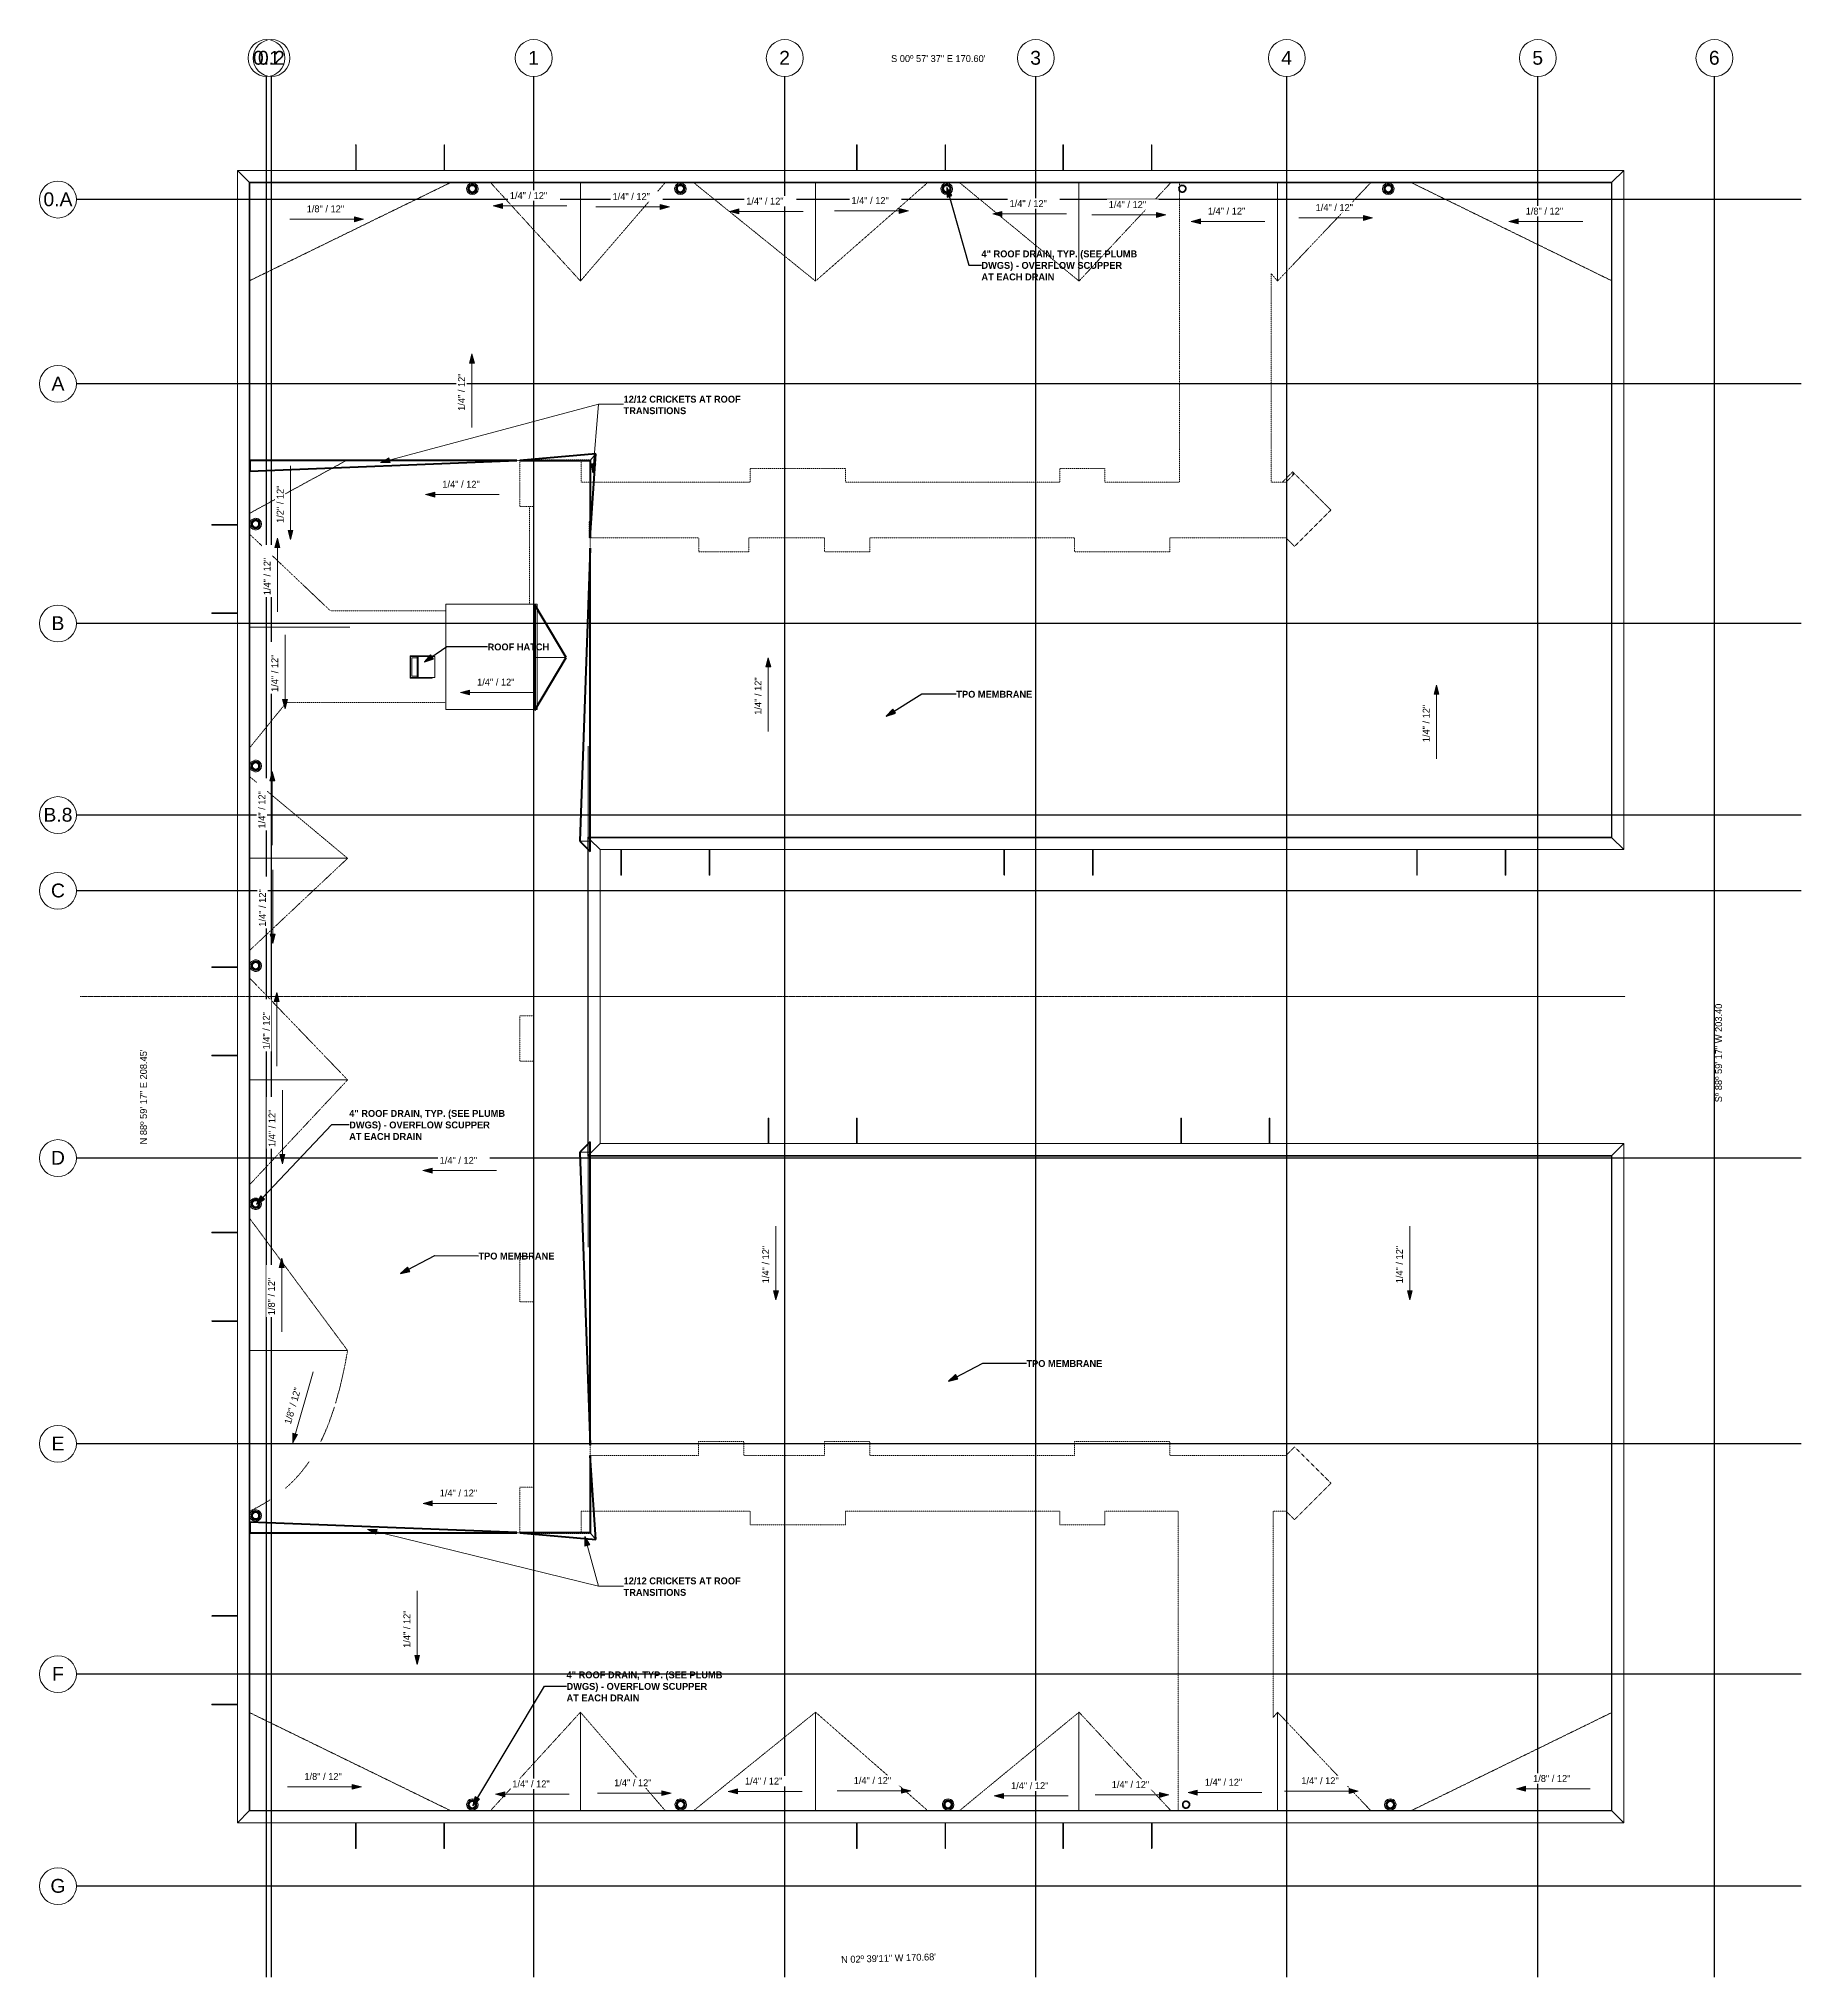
# Model space of a CAD drawing. Header units: inches. Extents: x -4126 to -1830, y 9773 to 12297.
import ezdxf

# ---------------------------------------------------------------- set-up
doc = ezdxf.new("R2010")
doc.units = ezdxf.units.IN
doc.header["$MEASUREMENT"] = 0
for name, pattern in [('Center 1_4_', [0.53125, 0.25, -0.09375, 0.09375, -0.09375]), ('Dash 1_16_', [0.125, 0.0625, -0.0625]), ('Grid Line 1_2_', [0.875, 0.5, -0.125, 0.125, -0.125])]:
    doc.linetypes.add(name, pattern=pattern)
for name, color, linetype, lineweight in [('0-1', 7, 'Continuous', 5), ('0-2', 7, 'Continuous', 9), ('0-3', 165, 'Continuous', 5), ('A-ANNO-NOTE', 131, 'Continuous', 9), ('A-DETL-CNTR', 5, 'Center 1_4_', 9), ('A-DETL-MEDM', 33, 'Continuous', 20), ('A-DETL-WIDE', 214, 'Continuous', 50), ('A-FLOR-1', 7, 'Dash 1_16_', 9), ('A-GENM', 5, 'Continuous', 9), ('A-ROOF', 132, 'Continuous', 13), ('A-ROOF-1', 7, 'Dash 1_16_', 9), ('A-ROOF-2', 132, 'Continuous', 9), ('A-WALL-1', 113, 'Continuous', 9), ('G-ANNO-DIMS', 111, 'Continuous', 9), ('G-ANNO-TEXT', 231, 'Continuous', 30), ('G-ANNO-TEXT-1', 231, 'Continuous', 9), ('G-ANNO-TEXT-2', 147, 'Continuous', 20), ('I-WALL-1', 7, 'Continuous', 9), ('M-EQPM', 50, 'Continuous', 9), ('S-BEAM', 12, 'Continuous', 9), ('S-BEAM-1', 57, 'Continuous', 9), ('S-BEAM-2', 7, 'Continuous', 9), ('S-GRID-1', 1, 'Grid Line 1_2_', 30), ('S-GRID-IDEN', 1, 'Continuous', 9), ('S-GRID-IDEN-1', 147, 'Continuous', 9)]:
    doc.layers.add(name, color=color, linetype=linetype, lineweight=lineweight)
doc.styles.add('Arial', font='arial.ttf', dxfattribs={"height": 18})
doc.styles.add('Century Gothic', font='ufonts.com_century-gothic.ttf', dxfattribs={"height": 9})
doc.styles.add('Century Gothic_B', font='GOTHICB.TTF', dxfattribs={"height": 9})

msp = doc.modelspace()

# ---------------------------------------------------------------- texts
at = {"layer": 'A-ANNO-NOTE', "char_height": 9, "attachment_point": 1, "style": 'Century Gothic_B'}
for s, insert, width in [('TRANSITIONS', (-3364.2, 11816.8), 94.233), ('12/12 CRICKETS AT ROOF', (-3364.2, 11831.8), 185.133), ('TRANSITIONS', (-3364.2, 10278.2), 94.233), ('12/12 CRICKETS AT ROOF', (-3364.2, 10293.2), 185.133)]:
    msp.add_mtext(s, dxfattribs=dict(at, insert=insert, width=width))
at = {"layer": 'G-ANNO-TEXT-1', "char_height": 9, "attachment_point": 1, "style": 'Century Gothic_B'}
for s, insert, width in [('4" ROOF DRAIN, TYP. (SEE PLUMB', (-2898.1, 12021), 237.249), ('AT EACH DRAIN', (-2898.1, 11991), 116.049), ('DWGS) - OVERFLOW SCUPPER', (-2898.1, 12006), 218.16), ('ROOF HATCH', (-3541.4, 11509.2), 97.869), ('TPO MEMBRANE', (-2930.8, 11447.6), 117.867), ('4" ROOF DRAIN, TYP. (SEE PLUMB', (-3721.6, 10901.8), 237.249), ('DWGS) - OVERFLOW SCUPPER', (-3721.6, 10886.8), 218.16), ('AT EACH DRAIN', (-3721.6, 10871.8), 116.049), ('TPO MEMBRANE', (-3553.3, 10716.1), 117.867), ('TPO MEMBRANE', (-2839.5, 10576.2), 117.867), ('4" ROOF DRAIN, TYP. (SEE PLUMB', (-3438.5, 10170.8), 237.249), ('DWGS) - OVERFLOW SCUPPER', (-3438.5, 10155.8), 218.16), ('AT EACH DRAIN', (-3438.5, 10140.8), 116.049)]:
    msp.add_mtext(s, dxfattribs=dict(at, insert=insert, width=width))
at = {"layer": 'G-ANNO-TEXT-2', "insert": (-3015.8, 12275.3), "char_height": 9, "width": 151.197, "attachment_point": 1, "style": 'Century Gothic'}
msp.add_mtext('S 00º 57\' 37" E 170.60\'', dxfattribs=at)
at = {"layer": 'G-ANNO-TEXT-2', "char_height": 9, "attachment_point": 1, "style": 'Century Gothic'}
for s, insert, width, rotation in [('Sº 88º 59\' 17" W 203.40', (-1942.4, 10911.8), 160.59, 90), ('N 88º 59\' 17" E 208.45\'', (-3994.1, 10857), 155.136, 90), ('N 02º 39\'11" W 170.68\'', (-3081, 9800.1), 157.56, 1.7)]:
    msp.add_mtext(s, dxfattribs=dict(at, insert=insert, width=width, rotation=rotation))

# ---------------------------------------------------------------- blocks, each defined once
blk = doc.blocks.new('CTR - 1st Phase - Common Walls_rvt-1-FLOOR PLAN - ROOF')
at = {"layer": 'I-WALL-1'}
for p, q in [((-3410.3, 11257), (-3410.3, 11375.6)), ((-3410.3, 10723.2), (-3410.3, 10841.8))]:
    blk.add_line(p, q, dxfattribs=at)
blk = doc.blocks.new('LVL-Laminated Veneer Lumber - 4X6 S_ PINE - NO_ 1-2293621-FLOOR PLAN - ROOF')
at = {"layer": 'S-BEAM-1'}
h = blk.add_hatch(dxfattribs=at)
h.set_pattern_fill('FP_1', color=256, style=0, pattern_type=2)
h.set_pattern_definition([(216.864, (6.397, 20.929), (47.97969205, 31.9798615), [7.996, -71.966]), (206.56, (15.994, 16.132), (-15.996004, -15.990948), [17.881, -17.881]), (198.431, (15.994, 8.137), (-31.9881731, -15.9906985), [10.115, -40.46])])
h.paths.add_polyline_path([(-2492.4, 11728.2), (-2490.2, 11730.3), (-2490.3, 11730.4), (-2492.4, 11730.4), (-2492.4, 11730.3)], flags=0)
at = {"layer": 'S-BEAM-2'}
for q in [(-2490.3, 11730.4), (-2492.4, 11728.2)]:
    blk.add_line((-2492.4, 11730.4), q, dxfattribs=at)
blk = doc.blocks.new('Grid - Grid Head - Circle-1738874-FLOOR PLAN - ROOF')
at = {"layer": 'S-GRID-IDEN-1'}
for start, end in [(360, 180), (180, 360)]:
    blk.add_arc((0, 0), 0.25, start, end, dxfattribs=at)
blk = doc.blocks.new('CTR - 1st Phase - Structure_rvt-1-FLOOR PLAN - ROOF')
at = {"layer": 'S-GRID-1'}
for p, q in [((-3829.3, 9772.6), (-3829.3, 12247.5)), ((-3822.8, 9772.6), (-3822.8, 12247.5)), ((-3481.3, 9772.6), (-3481.3, 12247.5)), ((-3154.3, 9772.6), (-3154.3, 12247.5)), ((-2827.3, 9772.6), (-2827.3, 12247.5)), ((-2500.3, 9772.6), (-2500.3, 12247.5)), ((-2173.3, 9772.6), (-2173.3, 12247.5)), ((-1943.3, 9772.6), (-1943.3, 12247.5)), ((-1830.2, 12087.2), (-4077, 12087.2)), ((-1830.2, 11847.2), (-4077, 11847.2)), ((-1830.2, 11535.2), (-4077, 11535.2)), ((-1830.2, 11285.8), (-4077, 11285.8)), ((-1830.2, 11187.2), (-4077, 11187.2)), ((-1830.2, 10839.2), (-4077, 10839.2)), ((-1830.2, 10467.2), (-4077, 10467.2)), ((-1830.2, 10167.2), (-4077, 10167.2)), ((-1830.2, 9891.2), (-4077, 9891.2))]:
    blk.add_line(p, q, dxfattribs=at)
at = {"layer": '0-2'}
blk.add_blockref('LVL-Laminated Veneer Lumber - 4X6 S_ PINE - NO_ 1-2293621-FLOOR PLAN - ROOF', (0, 0), dxfattribs=at)
at = {"layer": '0-3', "xscale": 95.99999999999994, "yscale": 95.99999999999994, "zscale": 95.99999999999994}
for p in [(-3829.3, 12271.5), (-3822.8, 12271.5), (-3481.3, 12271.5), (-3154.3, 12271.5), (-2827.3, 12271.5), (-2500.3, 12271.5), (-2173.3, 12271.5), (-1943.3, 12271.5)]:
    blk.add_blockref('Grid - Grid Head - Circle-1738874-FLOOR PLAN - ROOF', p, dxfattribs=at)
at = {"layer": '0-3', "xscale": 95.99999999999994, "yscale": 95.99999999999994, "zscale": 95.99999999999994, "rotation": 89.99999999999986}
for p in [(-4101, 12087.2), (-4101, 11847.2), (-4101, 11535.2), (-4101, 11285.8), (-4101, 11187.2), (-4101, 10839.2), (-4101, 10467.2), (-4101, 10167.2), (-4101, 9891.2)]:
    blk.add_blockref('Grid - Grid Head - Circle-1738874-FLOOR PLAN - ROOF', p, dxfattribs=at)
at = {"layer": 'S-GRID-IDEN', "char_height": 18, "attachment_point": 1, "style": 'Arial'}
for s, insert, width in [('0.1', (-3847, 12280.8), 42.42), ('0.2', (-3840.5, 12280.8), 42.42), ('1', (-3488.5, 12280.8), 16.968), ('2', (-3161.5, 12280.8), 16.968), ('3', (-2834.5, 12280.8), 16.968), ('4', (-2507.5, 12280.8), 16.968), ('5', (-2180.5, 12280.8), 16.968), ('6', (-1950.5, 12280.8), 16.968), ('0.A', (-4119.9, 12096.6), 45.753), ('A', (-4109.4, 11856.6), 20.301), ('B', (-4109.4, 11544.6), 20.301), ('B.8', (-4119.9, 11295.2), 45.753), ('C', (-4110.1, 11196.6), 22.119), ('D', (-4110.1, 10848.6), 22.119), ('E', (-4109.4, 10476.6), 20.301), ('F', (-4108.7, 10176.6), 18.786), ('G', (-4110.8, 9900.6), 23.937)]:
    blk.add_mtext(s, dxfattribs=dict(at, insert=insert, width=width))
blk = doc.blocks.new('Basic Wall _ EXT - FIBER CEMENT - SMALL - ___-2145929-FLOOR PLAN - ROOF')
at = {"layer": 'A-WALL-1'}
for p, q in [((-3851.8, 12109.7), (-3867.3, 12125.2)), ((-2061.4, 12125.2), (-3867.3, 12125.2)), ((-2061.4, 12125.2), (-2076.8, 12109.7)), ((-2076.8, 12109.7), (-3851.8, 12109.7)), ((-3851.6, 12109.5), (-2077, 12109.5)), ((-3851.1, 12109), (-3851.6, 12109.5)), ((-2077.5, 12109), (-3851.1, 12109)), ((-2077.1, 12109.5), (-2077.5, 12109))]:
    blk.add_line(p, q, dxfattribs=at)
at = {"layer": 'A-WALL-1', "flags": 128}
for points in [[(-3851.6, 12109.5), (-3851.6, 12109.5), (-3851.7, 12109.5), (-3851.7, 12109.6), (-3851.7, 12109.6), (-3851.8, 12109.7), (-3851.8, 12109.7)], [(-3851.6, 12109.5), (-3851.6, 12109.5), (-3851.6, 12109.5), (-3851.6, 12109.5)], [(-2077, 12109.5), (-2077, 12109.5), (-2077, 12109.5), (-2077.1, 12109.5)], [(-2076.8, 12109.7), (-2076.9, 12109.7), (-2076.9, 12109.6), (-2077, 12109.6), (-2077, 12109.5), (-2077, 12109.5), (-2077, 12109.5)]]:
    blk.add_lwpolyline(points, dxfattribs=at)
blk = doc.blocks.new('Basic Wall _ EXT - FIBER CEMENT - SMALL - ___-2145930-FLOOR PLAN - ROOF')
at = {"layer": 'A-WALL-1'}
for p, q in [((-2076.8, 12109.7), (-2061.4, 12125.2)), ((-2061.4, 11240.8), (-2061.4, 12125.2)), ((-2077.5, 12109), (-2077.1, 12109.5)), ((-2077.5, 11257), (-2077.5, 12109)), ((-2077, 12109.5), (-2077, 11256.5)), ((-2076.8, 11256.3), (-2076.8, 12109.7)), ((-2077.1, 11256.5), (-2077.5, 11257)), ((-2061.4, 11240.8), (-2076.8, 11256.3))]:
    blk.add_line(p, q, dxfattribs=at)
at = {"layer": 'A-WALL-1', "flags": 128}
for points in [[(-2077.1, 12109.5), (-2077, 12109.5), (-2077, 12109.5), (-2077, 12109.5)], [(-2077, 12109.5), (-2077, 12109.5), (-2077, 12109.5), (-2077, 12109.6), (-2076.9, 12109.6), (-2076.9, 12109.7), (-2076.8, 12109.7)], [(-2077, 11256.5), (-2077, 11256.5), (-2077, 11256.5), (-2077.1, 11256.5)], [(-2076.8, 11256.3), (-2076.9, 11256.3), (-2076.9, 11256.4), (-2077, 11256.4), (-2077, 11256.5), (-2077, 11256.5), (-2077, 11256.5)]]:
    blk.add_lwpolyline(points, dxfattribs=at)
blk = doc.blocks.new('Basic Wall _ EXT - FIBER CEMENT - SMALL - ___-2145931-FLOOR PLAN - ROOF')
at = {"layer": 'A-WALL-1'}
for p, q in [((-3410.6, 11256.5), (-3411, 11257)), ((-3411, 11257), (-3407.7, 11257)), ((-3407.7, 11257), (-2077.5, 11257)), ((-2077.5, 11257), (-2077.1, 11256.5)), ((-3407.7, 11256.5), (-3410.5, 11256.5)), ((-3407.7, 11253.6), (-3410.3, 11256.3)), ((-3410.3, 11256.3), (-3407.7, 11256.3)), ((-2077, 11256.5), (-3407.7, 11256.5)), ((-3407.7, 11256.3), (-2076.8, 11256.3)), ((-3394.9, 11240.8), (-3407.7, 11253.6)), ((-3394.9, 11240.8), (-2061.4, 11240.8)), ((-2076.8, 11256.3), (-2061.4, 11240.8))]:
    blk.add_line(p, q, dxfattribs=at)
at = {"layer": 'A-WALL-1', "flags": 128}
for points in [[(-3410.5, 11256.5), (-3410.5, 11256.5), (-3410.5, 11256.5), (-3410.6, 11256.5)], [(-3410.3, 11256.3), (-3410.4, 11256.3), (-3410.4, 11256.4), (-3410.5, 11256.4), (-3410.5, 11256.5), (-3410.5, 11256.5), (-3410.5, 11256.5)], [(-2077.1, 11256.5), (-2077, 11256.5), (-2077, 11256.5), (-2077, 11256.5)], [(-2077, 11256.5), (-2077, 11256.5), (-2077, 11256.5), (-2077, 11256.4), (-2076.9, 11256.4), (-2076.9, 11256.3), (-2076.8, 11256.3)]]:
    blk.add_lwpolyline(points, dxfattribs=at)
blk = doc.blocks.new('Basic Wall _ EXT - FIBER CEMENT - SMALL - 2_ XPS - ___-2145932-FLOOR PLAN - ROOF')
at = {"layer": 'A-WALL-1'}
for p, q in [((-3411, 11257), (-3410.6, 11256.5)), ((-3411, 11241.9), (-3411, 11257)), ((-3411, 10856.9), (-3411, 11241.9)), ((-3410.5, 11256.5), (-3410.5, 11241.3)), ((-3410.5, 11241.3), (-3410.5, 10857.4)), ((-3410.3, 11256.3), (-3407.7, 11253.6)), ((-3410.3, 11241.1), (-3410.3, 11256.3)), ((-3410.3, 10857.7), (-3410.3, 11241.1)), ((-3407.7, 11253.6), (-3394.9, 11240.8)), ((-3394.9, 10858), (-3394.9, 11240.8)), ((-3411, 10841.8), (-3411, 10856.9)), ((-3410.5, 10857.4), (-3410.5, 10842.3)), ((-3410.3, 10842.5), (-3410.3, 10857.7)), ((-3394.9, 10858), (-3407.7, 10845.1)), ((-3410.6, 10842.3), (-3411, 10841.8)), ((-3407.7, 10845.1), (-3410.3, 10842.5))]:
    blk.add_line(p, q, dxfattribs=at)
at = {"layer": 'A-WALL-1', "flags": 128}
for points in [[(-3410.6, 11256.5), (-3410.5, 11256.5), (-3410.5, 11256.5), (-3410.5, 11256.5)], [(-3410.5, 11256.5), (-3410.5, 11256.5), (-3410.5, 11256.5), (-3410.5, 11256.4), (-3410.4, 11256.4), (-3410.4, 11256.3), (-3410.3, 11256.3)], [(-3410.5, 10842.3), (-3410.5, 10842.3), (-3410.5, 10842.3), (-3410.6, 10842.3)], [(-3410.3, 10842.5), (-3410.4, 10842.5), (-3410.4, 10842.4), (-3410.5, 10842.4), (-3410.5, 10842.3), (-3410.5, 10842.3), (-3410.5, 10842.3)]]:
    blk.add_lwpolyline(points, dxfattribs=at)
blk = doc.blocks.new('Basic Wall _ EXT - FIBER CEMENT - SMALL - ___-2145933-FLOOR PLAN - ROOF')
at = {"layer": 'A-WALL-1'}
for p, q in [((-3407.7, 10845.1), (-3394.9, 10858)), ((-2061.4, 10858), (-3394.9, 10858)), ((-2061.4, 10858), (-2076.8, 10842.5)), ((-3411, 10841.8), (-3410.6, 10842.3)), ((-3407.7, 10841.8), (-3411, 10841.8)), ((-3410.5, 10842.3), (-3407.7, 10842.3)), ((-3410.3, 10842.5), (-3407.7, 10845.1)), ((-3407.7, 10842.5), (-3410.3, 10842.5)), ((-2076.8, 10842.5), (-3407.7, 10842.5)), ((-3407.7, 10842.3), (-2077, 10842.3)), ((-2077.5, 10841.8), (-3407.7, 10841.8)), ((-2077.1, 10842.3), (-2077.5, 10841.8))]:
    blk.add_line(p, q, dxfattribs=at)
at = {"layer": 'A-WALL-1', "flags": 128}
for points in [[(-3410.6, 10842.3), (-3410.5, 10842.3), (-3410.5, 10842.3), (-3410.5, 10842.3)], [(-3410.5, 10842.3), (-3410.5, 10842.3), (-3410.5, 10842.3), (-3410.5, 10842.4), (-3410.4, 10842.4), (-3410.4, 10842.5), (-3410.3, 10842.5)], [(-2077, 10842.3), (-2077, 10842.3), (-2077, 10842.3), (-2077.1, 10842.3)], [(-2076.8, 10842.5), (-2076.9, 10842.5), (-2076.9, 10842.4), (-2077, 10842.4), (-2077, 10842.3), (-2077, 10842.3), (-2077, 10842.3)]]:
    blk.add_lwpolyline(points, dxfattribs=at)
blk = doc.blocks.new('Basic Wall _ EXT - FIBER CEMENT - SMALL - ___-2145934-FLOOR PLAN - ROOF')
at = {"layer": 'A-WALL-1'}
for p, q in [((-2076.8, 10842.5), (-2061.4, 10858)), ((-2061.4, 9973.6), (-2061.4, 10858)), ((-2077.5, 10841.8), (-2077.1, 10842.3)), ((-2077.5, 9989.8), (-2077.5, 10841.8)), ((-2077, 10842.3), (-2077, 9989.3)), ((-2076.8, 9989.1), (-2076.8, 10842.5)), ((-2077.1, 9989.3), (-2077.5, 9989.8)), ((-2061.4, 9973.6), (-2076.8, 9989.1))]:
    blk.add_line(p, q, dxfattribs=at)
at = {"layer": 'A-WALL-1', "flags": 128}
for points in [[(-2077.1, 10842.3), (-2077, 10842.3), (-2077, 10842.3), (-2077, 10842.3)], [(-2077, 10842.3), (-2077, 10842.3), (-2077, 10842.3), (-2077, 10842.4), (-2076.9, 10842.4), (-2076.9, 10842.5), (-2076.8, 10842.5)], [(-2077, 9989.3), (-2077, 9989.3), (-2077, 9989.3), (-2077.1, 9989.3)], [(-2076.8, 9989.1), (-2076.9, 9989.1), (-2076.9, 9989.2), (-2077, 9989.2), (-2077, 9989.3), (-2077, 9989.3), (-2077, 9989.3)]]:
    blk.add_lwpolyline(points, dxfattribs=at)
blk = doc.blocks.new('Basic Wall _ EXT - FIBER CEMENT - SMALL - ___-2145935-FLOOR PLAN - ROOF')
at = {"layer": 'A-WALL-1'}
for p, q in [((-3867.3, 12125.2), (-3851.8, 12109.7)), ((-3867.3, 12125.2), (-3867.3, 9973.6)), ((-3851.8, 12109.7), (-3851.8, 9989.1)), ((-3851.6, 9989.3), (-3851.6, 12109.5)), ((-3851.6, 12109.5), (-3851.1, 12109)), ((-3851.1, 12109), (-3851.1, 11747.4)), ((-3851.1, 11747.4), (-3851.1, 11733.4)), ((-3851.1, 11733.4), (-3851.1, 10365.3)), ((-3851.1, 10365.3), (-3851.1, 10351.3)), ((-3851.1, 10351.3), (-3851.1, 9989.8)), ((-3851.8, 9989.1), (-3867.3, 9973.6)), ((-3851.1, 9989.8), (-3851.6, 9989.3))]:
    blk.add_line(p, q, dxfattribs=at)
at = {"layer": 'A-WALL-1', "flags": 128}
for points in [[(-3851.8, 12109.7), (-3851.8, 12109.7), (-3851.7, 12109.6), (-3851.7, 12109.6), (-3851.7, 12109.5), (-3851.6, 12109.5), (-3851.6, 12109.5)], [(-3851.6, 12109.5), (-3851.6, 12109.5), (-3851.6, 12109.5), (-3851.6, 12109.5)], [(-3851.6, 9989.3), (-3851.6, 9989.3), (-3851.7, 9989.3), (-3851.7, 9989.2), (-3851.7, 9989.2), (-3851.8, 9989.1), (-3851.8, 9989.1)], [(-3851.6, 9989.3), (-3851.6, 9989.3), (-3851.6, 9989.3), (-3851.6, 9989.3)]]:
    blk.add_lwpolyline(points, dxfattribs=at)
blk = doc.blocks.new('Basic Wall _ EXT - FIBER CEMENT - SMALL - ___-2145937-FLOOR PLAN - ROOF')
at = {"layer": 'A-WALL-1'}
for p, q in [((-3867.3, 9973.6), (-3851.8, 9989.1)), ((-3867.3, 9973.6), (-2061.4, 9973.6)), ((-2076.8, 9989.1), (-3851.8, 9989.1)), ((-3851.6, 9989.3), (-3851.1, 9989.8)), ((-2077, 9989.3), (-3851.6, 9989.3)), ((-2077.5, 9989.8), (-3851.1, 9989.8)), ((-2077.5, 9989.8), (-2077.1, 9989.3)), ((-2076.8, 9989.1), (-2061.4, 9973.6))]:
    blk.add_line(p, q, dxfattribs=at)
at = {"layer": 'A-WALL-1', "flags": 128}
for points in [[(-3851.8, 9989.1), (-3851.8, 9989.1), (-3851.7, 9989.2), (-3851.7, 9989.2), (-3851.7, 9989.3), (-3851.6, 9989.3), (-3851.6, 9989.3)], [(-3851.6, 9989.3), (-3851.6, 9989.3), (-3851.6, 9989.3), (-3851.6, 9989.3)], [(-2077.1, 9989.3), (-2077, 9989.3), (-2077, 9989.3), (-2077, 9989.3)], [(-2077, 9989.3), (-2077, 9989.3), (-2077, 9989.3), (-2077, 9989.2), (-2076.9, 9989.2), (-2076.9, 9989.1), (-2076.8, 9989.1)]]:
    blk.add_lwpolyline(points, dxfattribs=at)
blk = doc.blocks.new('Hatch-Precision_Ladders-Roof_Hatch - 2_0_x2_0_-2210683-FLOOR PLAN - ROOF')
at = {"layer": 'A-GENM'}
for p, q in [((-3641.9, 11492.6), (-3642.3, 11493)), ((-3642.3, 11493), (-3642.3, 11464.2)), ((-3613.6, 11493), (-3642.3, 11493)), ((-3641.7, 11492.3), (-3642, 11492.6)), ((-3642, 11492.6), (-3642, 11464.6)), ((-3614, 11492.6), (-3642, 11492.6)), ((-3641.8, 11464.8), (-3641.8, 11492.3)), ((-3633.3, 11492.3), (-3641.8, 11492.3)), ((-3633.3, 11490.7), (-3640.1, 11490.7)), ((-3640.1, 11490.7), (-3640.1, 11466.5)), ((-3640, 11490.6), (-3640, 11466.6)), ((-3633.3, 11490.6), (-3640, 11490.6)), ((-3640, 11466.6), (-3640, 11490.6)), ((-3640, 11490.6), (-3633.3, 11490.6)), ((-3633.3, 11464.8), (-3633.3, 11492.3)), ((-3633.3, 11492.3), (-3631.7, 11492.3)), ((-3631.7, 11492.3), (-3631.7, 11464.8)), ((-3610.2, 11492.3), (-3631.7, 11492.3)), ((-3614, 11492.6), (-3614.2, 11492.3)), ((-3614, 11492.3), (-3614, 11492.6)), ((-3613.9, 11492.6), (-3614, 11492.6)), ((-3613.6, 11493), (-3613.9, 11492.6)), ((-3613.9, 11492.3), (-3613.9, 11492.6)), ((-3613.6, 11492.3), (-3613.6, 11493)), ((-3610.2, 11464.8), (-3610.2, 11492.3)), ((-3641.9, 11464.6), (-3642.3, 11464.2)), ((-3642.3, 11464.2), (-3613.6, 11464.2)), ((-3641.7, 11464.8), (-3642, 11464.6)), ((-3642, 11464.6), (-3614, 11464.6)), ((-3633.3, 11464.8), (-3641.8, 11464.8)), ((-3640.1, 11466.5), (-3633.3, 11466.5)), ((-3640, 11466.6), (-3633.3, 11466.6)), ((-3633.3, 11466.6), (-3640, 11466.6)), ((-3633.3, 11464.8), (-3631.7, 11464.8)), ((-3631.7, 11464.8), (-3610.2, 11464.8)), ((-3614.2, 11464.8), (-3614, 11464.6)), ((-3614, 11464.6), (-3614, 11464.8)), ((-3614, 11464.6), (-3613.9, 11464.6)), ((-3613.9, 11464.6), (-3613.9, 11464.8)), ((-3613.9, 11464.6), (-3613.6, 11464.2)), ((-3613.6, 11464.2), (-3613.6, 11464.8))]:
    blk.add_line(p, q, dxfattribs=at)
blk = doc.blocks.new('22142613 - Roof Drains - Type A - 15_ Strainer - 8_ Drain-2082947-FLOOR PLAN - ROOF')
at = {"layer": 'M-EQPM'}
for p, q in [((-2375.6, 12101.2), (-2375.6, 12101.2)), ((-2372.6, 12101.6), (-2374.1, 12101.6)), ((-2372.4, 12100.2), (-2374, 12099.7)), ((-2372.3, 12102.9), (-2373.7, 12103.4)), ((-2371.9, 12098.9), (-2373.2, 12098)), ((-2371.6, 12104.1), (-2372.8, 12105)), ((-2372.1, 12101.2), (-2372.1, 12101)), ((-2371, 12097.9), (-2371.9, 12096.6)), ((-2370.5, 12105), (-2371.4, 12106.3)), ((-2369.8, 12097.2), (-2370.3, 12095.6)), ((-2369.3, 12105.6), (-2369.7, 12107)), ((-2366.6, 12107), (-2367, 12105.6)), ((-2366, 12095.6), (-2366.5, 12097.2)), ((-2364.9, 12106.3), (-2365.8, 12105)), ((-2364.4, 12096.6), (-2365.3, 12097.9)), ((-2363.5, 12105), (-2364.7, 12104.1)), ((-2363.1, 12098), (-2364.4, 12098.9)), ((-2364.1, 12101), (-2364.1, 12101.2)), ((-2362.6, 12103.4), (-2364, 12102.9)), ((-2362.3, 12099.7), (-2363.9, 12100.2)), ((-2362.2, 12101.6), (-2363.7, 12101.6)), ((-2360.6, 12101.2), (-2360.6, 12101.2))]:
    blk.add_line(p, q, dxfattribs=at)
at = {"layer": 'M-EQPM', "flags": 128}
for points in [[(-2374.1, 12101.6), (-2373.3, 12101.6), (-2372.6, 12101.7)], [(-2372.6, 12101.2), (-2373.4, 12101.1), (-2374.1, 12101.1)], [(-2374, 12099.7), (-2373.2, 12100), (-2372.5, 12100.3)], [(-2372.4, 12102.5), (-2373.1, 12102.7), (-2373.9, 12102.9)], [(-2372.3, 12099.8), (-2373.1, 12099.5), (-2373.8, 12099.2)], [(-2373.7, 12103.4), (-2373, 12103.2), (-2372.2, 12103)], [(-2373.2, 12098), (-2372.6, 12098.5), (-2371.9, 12099)], [(-2371.8, 12103.8), (-2372.5, 12104.2), (-2373.1, 12104.6)], [(-2371.6, 12098.6), (-2372.3, 12098.1), (-2372.9, 12097.6)], [(-2372.8, 12105), (-2372.2, 12104.6), (-2371.5, 12104.2)], [(-2371.9, 12096.6), (-2371.5, 12097.2), (-2371, 12097.9)], [(-2370.9, 12104.8), (-2371.4, 12105.4), (-2371.8, 12106)], [(-2370.6, 12097.6), (-2371.1, 12096.9), (-2371.5, 12096.3)], [(-2371.4, 12106.3), (-2371, 12105.7), (-2370.5, 12105.1)], [(-2370.3, 12095.6), (-2370, 12096.4), (-2369.8, 12097.2)], [(-2369.7, 12105.4), (-2370, 12106.2), (-2370.2, 12106.9)], [(-2369.3, 12097), (-2369.6, 12096.3), (-2369.8, 12095.5)], [(-2369.7, 12107), (-2369.5, 12106.3), (-2369.2, 12105.6)], [(-2368.4, 12105.7), (-2368.4, 12106.5), (-2368.4, 12107.2)], [(-2368.4, 12095.2), (-2368.4, 12096.1), (-2368.4, 12096.9)], [(-2367.9, 12107.2), (-2367.9, 12106.5), (-2367.9, 12105.7)], [(-2367.9, 12096.9), (-2367.9, 12096.1), (-2367.9, 12095.2)], [(-2367.1, 12105.6), (-2366.8, 12106.3), (-2366.6, 12107)], [(-2366.5, 12095.5), (-2366.7, 12096.3), (-2367, 12097)], [(-2366.1, 12106.9), (-2366.3, 12106.2), (-2366.6, 12105.4)], [(-2366.5, 12097.2), (-2366.3, 12096.4), (-2366, 12095.6)], [(-2365.8, 12105.1), (-2365.3, 12105.7), (-2364.9, 12106.3)], [(-2364.8, 12096.3), (-2365.2, 12096.9), (-2365.7, 12097.6)], [(-2364.5, 12106), (-2364.9, 12105.4), (-2365.4, 12104.8)], [(-2365.3, 12097.9), (-2364.8, 12097.2), (-2364.4, 12096.6)], [(-2364.8, 12104.2), (-2364.1, 12104.6), (-2363.5, 12105)], [(-2363.4, 12097.6), (-2364, 12098.1), (-2364.7, 12098.6)], [(-2363.2, 12104.6), (-2363.8, 12104.2), (-2364.5, 12103.8)], [(-2364.4, 12099), (-2363.7, 12098.5), (-2363.1, 12098)], [(-2364.1, 12103), (-2363.3, 12103.2), (-2362.6, 12103.4)], [(-2362.5, 12099.2), (-2363.2, 12099.5), (-2364, 12099.8)], [(-2362.4, 12102.9), (-2363.1, 12102.7), (-2363.9, 12102.5)], [(-2363.8, 12100.3), (-2363.1, 12100), (-2362.3, 12099.7)], [(-2363.7, 12101.7), (-2362.9, 12101.6), (-2362.2, 12101.6)], [(-2362.2, 12101.1), (-2362.9, 12101.1), (-2363.7, 12101.2)]]:
    blk.add_lwpolyline(points, dxfattribs=at)
at = {"layer": 'M-EQPM'}
for centre, major_axis, start_param, end_param in [((-2368.1, 12101.2), (7.5, 0), 0, 3.141593), ((-2368.1, 12101.2), (7.5, 0), 3.141593, 6.283185), ((-2368.1, 12101.2), (7.5, 0), 3.141593, 6.283185), ((-2368.1, 12101.2), (6, 0), 2.851802, 3.081699), ((-2368.1, 12101.2), (6, 0), 3.16507, 3.39675), ((-2368.1, 12101.2), (6, 0), 3.48012, 3.713498), ((-2368.1, 12101.2), (6, 0), 2.540227, 2.768432), ((-2368.1, 12101.2), (6, 0), 3.796864, 4.031687), ((-2368.1, 12101.2), (6, 0), 2.230094, 2.456861), ((-2368.1, 12101.3), (4.43, 0), 3.060354, 3.141593), ((-2368.1, 12101.3), (4.43, 0), 3.141593, 3.173424), ((-2368.1, 12101.3), (4.43, 0), 3.375724, 3.488791), ((-2368.1, 12101.3), (4.43, 0), 2.747406, 2.860472), ((-2368.1, 12101.3), (4, 0), 0, 3.141593), ((-2368.1, 12101.3), (4, 0), 3.141593, 6.283185), ((-2368.1, 12101.3), (4.43, 0), 3.693397, 3.806455), ((-2368.1, 12101.3), (4.43, 0), 2.43676, 2.549818), ((-2368.1, 12101.2), (6, 0), 4.11505, 4.350924), ((-2368.1, 12101.2), (6, 0), 1.921009, 2.146732), ((-2368.1, 12101.3), (4.43, 0), 4.013027, 4.126075), ((-2368.1, 12101.3), (4.43, 0), 2.128072, 2.241119), ((-2368.1, 12101.3), (4.43, 0), 4.334077, 4.447116), ((-2368.1, 12101.2), (6, 0), 4.434283, 4.67071), ((-2368.1, 12101.2), (6, 0), 1.612475, 1.83765), ((-2368.1, 12101.3), (4.43, 0), 1.820803, 1.933842), ((-2368.1, 12101.3), (4.43, 0), 1.514279, 1.627314), ((-2368.1, 12101.3), (4.43, 0), 4.655871, 4.768907), ((-2368.1, 12101.2), (6, 0), 1.303943, 1.529118), ((-2368.1, 12101.2), (6, 0), 4.754068, 4.990495), ((-2368.1, 12101.3), (4.43, 0), 1.207751, 1.32079), ((-2368.1, 12101.3), (4.43, 0), 4.977662, 5.090701), ((-2368.1, 12101.2), (6, 0), 0.994861, 1.220584), ((-2368.1, 12101.2), (6, 0), 5.073854, 5.309728), ((-2368.1, 12101.3), (4.43, 0), 0.900473, 1.013521), ((-2368.1, 12101.3), (4.43, 0), 5.298703, 5.411751), ((-2368.1, 12101.3), (4.43, 0), 0.591774, 0.704832), ((-2368.1, 12101.3), (4.43, 0), 5.618323, 5.731381), ((-2368.1, 12101.2), (6, 0), 0.684732, 0.911499), ((-2368.1, 12101.2), (6, 0), 5.393091, 5.627914), ((-2368.1, 12101.3), (4.43, 0), 0.28112, 0.394187), ((-2368.1, 12101.3), (4.43, 0), 5.935987, 6.049054), ((-2368.1, 12101.3), (4.43, 0), 0, 0.081239), ((-2368.1, 12101.3), (4.43, 0), 6.251354, 6.283185), ((-2368.1, 12101.2), (6, 0), 0.373161, 0.601365), ((-2368.1, 12101.2), (6, 0), 5.71128, 5.944658), ((-2368.1, 12101.2), (6, 0), 0.059893, 0.289791), ((-2368.1, 12101.2), (6, 0), 6.028028, 6.259707)]:
    blk.add_ellipse(centre, major_axis=major_axis, ratio=0.999788, start_param=start_param, end_param=end_param, dxfattribs=at)
blk = doc.blocks.new('22142613 - Roof Drains - Type A - 15_ Strainer - 8_ Drain-V2-FLOOR PLAN - ROOF')
at = {"layer": 'M-EQPM'}
for p, q in [((-2640.3, 12101.2), (-2640.3, 12101)), ((-2632.3, 12101), (-2632.3, 12101.2))]:
    blk.add_line(p, q, dxfattribs=at)
at = {"layer": 'M-EQPM', "flags": 128}
for points in [[(-2641.6, 12101.6), (-2641.5, 12101.6), (-2640.7, 12101.7)], [(-2640.7, 12101.2), (-2641.5, 12101.1), (-2641.6, 12101.1)], [(-2640.6, 12102.5), (-2641.3, 12102.7), (-2641.4, 12102.8)], [(-2641.4, 12100), (-2641.4, 12100), (-2640.6, 12100.3)], [(-2640.5, 12099.8), (-2641.2, 12099.5), (-2641.3, 12099.5)], [(-2641.2, 12103.2), (-2641.2, 12103.2), (-2640.4, 12103)], [(-2640.8, 12098.4), (-2640.7, 12098.5), (-2640.1, 12099)], [(-2640, 12103.8), (-2640.6, 12104.2), (-2640.7, 12104.2)], [(-2639.8, 12098.6), (-2640.4, 12098.1), (-2640.5, 12098)], [(-2640.4, 12104.6), (-2640.3, 12104.6), (-2639.7, 12104.2)], [(-2639.7, 12097.2), (-2639.6, 12097.2), (-2639.2, 12097.9)], [(-2639.1, 12104.8), (-2639.5, 12105.4), (-2639.6, 12105.4)], [(-2638.8, 12097.6), (-2639.2, 12096.9), (-2639.3, 12096.9)], [(-2639.2, 12105.7), (-2639.1, 12105.7), (-2638.7, 12105.1)], [(-2637.9, 12105.4), (-2638.1, 12106.2), (-2638.2, 12106.2)], [(-2638.2, 12096.3), (-2638.2, 12096.4), (-2638, 12097.2)], [(-2637.5, 12097), (-2637.7, 12096.3), (-2637.8, 12096.2)], [(-2637.7, 12106.4), (-2637.7, 12106.3), (-2637.4, 12105.6)], [(-2636.6, 12105.7), (-2636.6, 12106.5), (-2636.6, 12106.6)], [(-2636.6, 12096), (-2636.6, 12096.1), (-2636.6, 12096.9)], [(-2636.1, 12106.6), (-2636.1, 12106.5), (-2636.1, 12105.7)], [(-2636.1, 12096.9), (-2636.1, 12096.1), (-2636.1, 12096)], [(-2635.2, 12105.6), (-2635, 12106.3), (-2635, 12106.4)], [(-2634.9, 12096.2), (-2634.9, 12096.3), (-2635.2, 12097)], [(-2634.5, 12106.2), (-2634.5, 12106.2), (-2634.8, 12105.4)], [(-2634.7, 12097.2), (-2634.4, 12096.4), (-2634.4, 12096.3)], [(-2634, 12105.1), (-2633.5, 12105.7), (-2633.5, 12105.7)], [(-2633.4, 12096.9), (-2633.4, 12096.9), (-2633.9, 12097.6)], [(-2633.1, 12105.4), (-2633.1, 12105.4), (-2633.6, 12104.8)], [(-2633.5, 12097.9), (-2633, 12097.2), (-2633, 12097.2)], [(-2633, 12104.2), (-2632.3, 12104.6), (-2632.2, 12104.7)], [(-2632.1, 12098), (-2632.2, 12098.1), (-2632.8, 12098.6)], [(-2631.9, 12104.3), (-2632, 12104.2), (-2632.7, 12103.8)], [(-2632.6, 12099), (-2631.9, 12098.5), (-2631.8, 12098.4)], [(-2632.2, 12103), (-2631.5, 12103.2), (-2631.4, 12103.2)], [(-2631.3, 12099.5), (-2631.4, 12099.5), (-2632.2, 12099.8)], [(-2631.2, 12102.8), (-2631.3, 12102.7), (-2632.1, 12102.5)], [(-2632, 12100.3), (-2631.3, 12100), (-2631.2, 12100)], [(-2631.9, 12101.7), (-2631.1, 12101.6), (-2631, 12101.6)], [(-2631, 12101.1), (-2631.1, 12101.1), (-2631.9, 12101.2)]]:
    blk.add_lwpolyline(points, dxfattribs=at)
at = {"layer": 'M-EQPM'}
for major_axis, start_param, end_param in [((4.43, 0), 3.060354, 3.141593), ((4.43, 0), 3.141593, 3.173424), ((4.43, 0), 2.747406, 2.860472), ((4.43, 0), 3.375724, 3.488791), ((4, 0), 0, 3.141593), ((4, 0), 3.141593, 6.283185), ((4.43, 0), 3.693397, 3.806455), ((4.43, 0), 2.43676, 2.549818), ((4.43, 0), 4.013027, 4.126075), ((4.43, 0), 2.128072, 2.241119), ((4.43, 0), 4.334077, 4.447116), ((4.43, 0), 1.820803, 1.933842), ((4.43, 0), 1.514279, 1.627314), ((4.43, 0), 4.655871, 4.768907), ((4.43, 0), 1.207751, 1.32079), ((4.43, 0), 4.977662, 5.090701), ((4.43, 0), 0.900473, 1.013521), ((4.43, 0), 5.298703, 5.411751), ((4.43, 0), 0.591774, 0.704832), ((4.43, 0), 5.618323, 5.731381), ((4.43, 0), 0.28112, 0.394187), ((4.43, 0), 5.935987, 6.049054), ((4.43, 0), 0, 0.081239), ((4.43, 0), 6.251354, 6.283185)]:
    blk.add_ellipse((-2636.3, 12101.3), major_axis=major_axis, ratio=0.999788, start_param=start_param, end_param=end_param, dxfattribs=at)
blk = doc.blocks.new('22142613 - Roof Drains - Type A - 15_ Strainer - 8_ Drain-V3-FLOOR PLAN - ROOF')
at = {"layer": 'M-EQPM'}
for p, q in [((-3849.3, 11666.5), (-3847.8, 11666)), ((-3847.9, 11663.7), (-3849.3, 11663.2)), ((-3847.3, 11662.4), (-3848.6, 11661.5)), ((-3848.5, 11668.1), (-3847.2, 11667.3)), ((-3846.4, 11661.3), (-3847.3, 11660.1)), ((-3847.2, 11669.5), (-3846.3, 11668.3)), ((-3845.6, 11670.4), (-3845.1, 11668.9)), ((-3843.8, 11670.7), (-3843.8, 11669.2)), ((-3843.5, 11672.2), (-3843.5, 11672.2)), ((-3843.3, 11668.7), (-3843.5, 11668.7)), ((-3843.5, 11660.7), (-3843.3, 11660.7)), ((-3841.9, 11670.5), (-3842.4, 11669)), ((-3840.2, 11669.8), (-3841.2, 11668.5)), ((-3841.1, 11661.1), (-3840.1, 11659.8)), ((-3838.9, 11668.5), (-3840.2, 11667.6)), ((-3840.1, 11662.1), (-3838.8, 11661.1)), ((-3837.9, 11666.9), (-3839.5, 11666.4)), ((-3839.4, 11663.3), (-3837.8, 11662.8)), ((-3845.2, 11660.6), (-3845.6, 11659.1)), ((-3843.8, 11660.3), (-3843.8, 11658.8)), ((-3843.5, 11657.2), (-3843.5, 11657.2)), ((-3842.4, 11660.5), (-3841.9, 11659))]:
    blk.add_line(p, q, dxfattribs=at)
at = {"layer": 'M-EQPM', "flags": 128}
for points in [[(-3849.5, 11665.1), (-3848.8, 11665.1), (-3848, 11665.1)], [(-3848, 11664.6), (-3848.8, 11664.6), (-3849.5, 11664.6)], [(-3847.8, 11666), (-3848.6, 11666.2), (-3849.3, 11666.5)], [(-3849.3, 11663.2), (-3848.6, 11663.5), (-3847.9, 11663.7)], [(-3847.8, 11663.2), (-3848.5, 11663), (-3849.2, 11662.8)], [(-3849.1, 11666.9), (-3848.4, 11666.7), (-3847.7, 11666.4)], [(-3848.6, 11661.5), (-3848, 11662), (-3847.4, 11662.4)], [(-3847.3, 11667.2), (-3847.9, 11667.7), (-3848.5, 11668.1)], [(-3847.1, 11662), (-3847.7, 11661.6), (-3848.3, 11661.1)], [(-3848.2, 11668.5), (-3847.6, 11668.1), (-3847, 11667.6)], [(-3847.3, 11660.1), (-3846.9, 11660.7), (-3846.4, 11661.4)], [(-3846.3, 11668.2), (-3846.8, 11668.9), (-3847.2, 11669.5)], [(-3846, 11661.1), (-3846.5, 11660.4), (-3846.9, 11659.8)], [(-3846.8, 11669.8), (-3846.4, 11669.1), (-3845.9, 11668.5)], [(-3845.2, 11668.9), (-3845.4, 11669.6), (-3845.6, 11670.4)], [(-3845.1, 11670.5), (-3844.9, 11669.8), (-3844.7, 11669)], [(-3843.8, 11669.2), (-3843.8, 11670), (-3843.8, 11670.7)], [(-3843.3, 11670.7), (-3843.3, 11670), (-3843.3, 11669.2)], [(-3842.5, 11669), (-3842.2, 11669.8), (-3841.9, 11670.5)], [(-3841.5, 11670.4), (-3841.7, 11669.6), (-3842, 11668.9)], [(-3841.3, 11668.5), (-3840.7, 11669.1), (-3840.2, 11669.8)], [(-3840.1, 11659.8), (-3840.6, 11660.4), (-3841.1, 11661.1)], [(-3839.8, 11669.5), (-3840.3, 11668.9), (-3840.8, 11668.2)], [(-3840.7, 11661.4), (-3840.2, 11660.7), (-3839.7, 11660.1)], [(-3840.2, 11667.6), (-3839.5, 11668.1), (-3838.9, 11668.5)], [(-3838.8, 11661.1), (-3839.4, 11661.6), (-3840.1, 11662)], [(-3838.6, 11668.1), (-3839.2, 11667.7), (-3839.9, 11667.2)], [(-3839.8, 11662.4), (-3839.1, 11662), (-3838.5, 11661.5)], [(-3839.5, 11666.4), (-3838.7, 11666.7), (-3837.9, 11666.9)], [(-3837.8, 11662.8), (-3838.6, 11663), (-3839.4, 11663.2)], [(-3837.8, 11666.5), (-3838.6, 11666.2), (-3839.3, 11666)], [(-3839.3, 11663.7), (-3838.5, 11663.5), (-3837.7, 11663.2)], [(-3839.2, 11665.1), (-3838.4, 11665.1), (-3837.5, 11665.1)], [(-3837.5, 11664.6), (-3838.3, 11664.6), (-3839.2, 11664.6)], [(-3845.6, 11659.1), (-3845.4, 11659.9), (-3845.2, 11660.6)], [(-3844.8, 11660.5), (-3845, 11659.7), (-3845.2, 11659)], [(-3843.8, 11658.8), (-3843.8, 11659.5), (-3843.8, 11660.3)], [(-3843.3, 11660.3), (-3843.3, 11659.5), (-3843.3, 11658.8)], [(-3841.9, 11659), (-3842.1, 11659.7), (-3842.4, 11660.5)], [(-3842, 11660.6), (-3841.7, 11659.9), (-3841.4, 11659.1)]]:
    blk.add_lwpolyline(points, dxfattribs=at)
at = {"layer": 'M-EQPM'}
for centre, major_axis, start_param, end_param in [((-3843.5, 11664.7), (0, 7.5), 4.712389, 7.853982), ((-3843.5, 11664.7), (0, 7.5), 1.570796, 4.712389), ((-3843.5, 11664.7), (0, 6), 1.281005, 1.510903), ((-3843.5, 11664.7), (0, 6), 1.594274, 1.825954), ((-3843.5, 11664.7), (0, 6), 1.909324, 2.142701), ((-3843.5, 11664.7), (0, 6), 0.969431, 1.197636), ((-3843.5, 11664.7), (0, 6), 2.226068, 2.460891), ((-3843.5, 11664.7), (0, 6), 0.659298, 0.886064), ((-3843.6, 11664.7), (0, 4.43), 1.489558, 1.570796), ((-3843.6, 11664.7), (0, 4.43), 1.570796, 1.602628), ((-3843.6, 11664.7), (0, 4.43), 1.804928, 1.917995), ((-3843.6, 11664.7), (0, 4.43), 1.176609, 1.289676), ((-3843.6, 11664.7), (0, 4), 4.712389, 7.853982), ((-3843.6, 11664.7), (0, 4), 1.570796, 4.712389), ((-3843.6, 11664.7), (0, 4.43), 2.122601, 2.235659), ((-3843.6, 11664.7), (0, 4.43), 0.865964, 0.979022), ((-3843.5, 11664.7), (0, 6), 0.350212, 0.575936), ((-3843.6, 11664.7), (0, 4.43), 2.442231, 2.555278), ((-3843.6, 11664.7), (0, 4.43), 0.557275, 0.670323), ((-3843.6, 11664.7), (0, 4.43), 0.250007, 0.363046), ((-3843.5, 11664.7), (0, 6), 0.041679, 0.266854), ((-3843.5, 11664.7), (0, 7.5), 6.165105, 6.404016), ((-3843.6, 11664.7), (0, 4.43), 6.226668, 6.339703), ((-3843.5, 11664.7), (0, 6), 6.016332, 6.241507), ((-3843.5, 11664.7), (0, 7.5), 4.712389, 6.162355), ((-3843.5, 11664.7), (0, 7.5), 3.262423, 4.712389), ((-3843.6, 11664.7), (0, 4.43), 5.92014, 6.033179), ((-3843.5, 11664.7), (0, 6), 5.70725, 5.932973), ((-3843.6, 11664.7), (0, 4.43), 5.612862, 5.72591), ((-3843.6, 11664.7), (0, 4.43), 3.727907, 3.840954), ((-3843.6, 11664.7), (0, 4.43), 5.304163, 5.417221), ((-3843.6, 11664.7), (0, 4.43), 4.047526, 4.160584), ((-3843.5, 11664.7), (0, 6), 5.397121, 5.623888), ((-3843.5, 11664.7), (0, 6), 3.822294, 4.057117), ((-3843.6, 11664.7), (0, 4.43), 4.993509, 5.106576), ((-3843.6, 11664.7), (0, 4.43), 4.365191, 4.478257), ((-3843.6, 11664.7), (0, 4.43), 4.712389, 4.793628), ((-3843.6, 11664.7), (0, 4.43), 4.680558, 4.712389), ((-3843.5, 11664.7), (0, 6), 5.08555, 5.313754), ((-3843.5, 11664.7), (0, 6), 4.140484, 4.373861), ((-3843.5, 11664.7), (0, 6), 4.772282, 5.00218), ((-3843.5, 11664.7), (0, 6), 4.457231, 4.688911), ((-3843.5, 11664.7), (0, 6), 2.544253, 2.780128), ((-3843.6, 11664.7), (0, 4.43), 2.763281, 2.87632), ((-3843.5, 11664.7), (0, 6), 2.863487, 3.099914), ((-3843.5, 11664.7), (0, 7.5), 3.020762, 3.259673), ((-3843.6, 11664.7), (0, 4.43), 3.085075, 3.19811), ((-3843.5, 11664.7), (0, 6), 3.183271, 3.419699), ((-3843.6, 11664.7), (0, 4.43), 3.406866, 3.519904), ((-3843.5, 11664.7), (0, 6), 3.503058, 3.738932)]:
    blk.add_ellipse(centre, major_axis=major_axis, ratio=0.999788, start_param=start_param, end_param=end_param, dxfattribs=at)
blk = doc.blocks.new('22142613 - Roof Drains - Type A - 15_ Strainer - 8_ Drain-V4-FLOOR PLAN - ROOF')
at = {"layer": 'M-EQPM'}
for p, q in [((-3849.3, 11351.5), (-3847.8, 11351)), ((-3847.9, 11348.7), (-3849.3, 11348.2)), ((-3847.3, 11347.4), (-3848.6, 11346.5)), ((-3848.5, 11353.1), (-3847.2, 11352.3)), ((-3846.4, 11346.3), (-3847.3, 11345.1)), ((-3847.2, 11354.5), (-3846.3, 11353.3)), ((-3845.6, 11355.4), (-3845.1, 11353.9)), ((-3845.2, 11345.6), (-3845.6, 11344.1)), ((-3843.8, 11355.7), (-3843.8, 11354.2)), ((-3843.8, 11345.3), (-3843.8, 11343.8)), ((-3843.5, 11357.2), (-3843.5, 11357.2)), ((-3843.3, 11353.7), (-3843.5, 11353.7)), ((-3843.5, 11345.7), (-3843.3, 11345.7)), ((-3843.5, 11342.2), (-3843.5, 11342.2)), ((-3841.9, 11355.5), (-3842.4, 11354)), ((-3842.4, 11345.5), (-3841.9, 11344)), ((-3840.2, 11354.8), (-3841.2, 11353.5)), ((-3841.1, 11346.1), (-3840.1, 11344.8)), ((-3838.9, 11353.5), (-3840.2, 11352.6)), ((-3840.1, 11347.1), (-3838.8, 11346.1)), ((-3837.9, 11351.9), (-3839.5, 11351.4)), ((-3839.4, 11348.3), (-3837.8, 11347.8))]:
    blk.add_line(p, q, dxfattribs=at)
at = {"layer": 'M-EQPM', "flags": 128}
for points in [[(-3849.5, 11350.1), (-3848.8, 11350.1), (-3848, 11350.1)], [(-3848, 11349.6), (-3848.8, 11349.6), (-3849.5, 11349.6)], [(-3847.8, 11351), (-3848.6, 11351.2), (-3849.3, 11351.5)], [(-3849.3, 11348.2), (-3848.6, 11348.5), (-3847.9, 11348.7)], [(-3847.8, 11348.2), (-3848.5, 11348), (-3849.2, 11347.8)], [(-3849.1, 11351.9), (-3848.4, 11351.7), (-3847.7, 11351.4)], [(-3848.6, 11346.5), (-3848, 11347), (-3847.4, 11347.4)], [(-3847.3, 11352.2), (-3847.9, 11352.7), (-3848.5, 11353.1)], [(-3847.1, 11347), (-3847.7, 11346.6), (-3848.3, 11346.1)], [(-3848.2, 11353.5), (-3847.6, 11353.1), (-3847, 11352.6)], [(-3847.3, 11345.1), (-3846.9, 11345.7), (-3846.4, 11346.4)], [(-3846.3, 11353.2), (-3846.8, 11353.9), (-3847.2, 11354.5)], [(-3846, 11346.1), (-3846.5, 11345.4), (-3846.9, 11344.8)], [(-3846.8, 11354.8), (-3846.4, 11354.1), (-3845.9, 11353.5)], [(-3845.2, 11353.9), (-3845.4, 11354.6), (-3845.6, 11355.4)], [(-3845.6, 11344.1), (-3845.4, 11344.9), (-3845.2, 11345.6)], [(-3844.8, 11345.5), (-3845, 11344.7), (-3845.2, 11344)], [(-3845.1, 11355.5), (-3844.9, 11354.8), (-3844.7, 11354)], [(-3843.8, 11354.2), (-3843.8, 11355), (-3843.8, 11355.7)], [(-3843.8, 11343.8), (-3843.8, 11344.5), (-3843.8, 11345.3)], [(-3843.3, 11355.7), (-3843.3, 11355), (-3843.3, 11354.2)], [(-3843.3, 11345.3), (-3843.3, 11344.5), (-3843.3, 11343.8)], [(-3842.5, 11354), (-3842.2, 11354.8), (-3841.9, 11355.5)], [(-3841.9, 11344), (-3842.1, 11344.7), (-3842.4, 11345.5)], [(-3841.5, 11355.4), (-3841.7, 11354.6), (-3842, 11353.9)], [(-3842, 11345.6), (-3841.7, 11344.9), (-3841.4, 11344.1)], [(-3841.3, 11353.5), (-3840.7, 11354.1), (-3840.2, 11354.8)], [(-3840.1, 11344.8), (-3840.6, 11345.4), (-3841.1, 11346.1)], [(-3839.8, 11354.5), (-3840.3, 11353.9), (-3840.8, 11353.2)], [(-3840.7, 11346.4), (-3840.2, 11345.7), (-3839.7, 11345.1)], [(-3840.2, 11352.6), (-3839.5, 11353.1), (-3838.9, 11353.5)], [(-3838.8, 11346.1), (-3839.4, 11346.6), (-3840.1, 11347)], [(-3838.6, 11353.1), (-3839.2, 11352.7), (-3839.9, 11352.2)], [(-3839.8, 11347.4), (-3839.1, 11347), (-3838.5, 11346.5)], [(-3839.5, 11351.4), (-3838.7, 11351.7), (-3837.9, 11351.9)], [(-3837.8, 11347.8), (-3838.6, 11348), (-3839.4, 11348.2)], [(-3837.8, 11351.5), (-3838.6, 11351.2), (-3839.3, 11351)], [(-3839.3, 11348.7), (-3838.5, 11348.5), (-3837.7, 11348.2)], [(-3839.2, 11350.1), (-3838.4, 11350.1), (-3837.5, 11350.1)], [(-3837.5, 11349.6), (-3838.3, 11349.6), (-3839.2, 11349.6)]]:
    blk.add_lwpolyline(points, dxfattribs=at)
at = {"layer": 'M-EQPM'}
for centre, major_axis, start_param, end_param in [((-3843.5, 11349.7), (0, 7.5), 4.712389, 7.853982), ((-3843.5, 11349.7), (0, 7.5), 1.570796, 4.712389), ((-3843.5, 11349.7), (0, 6), 1.281005, 1.510903), ((-3843.5, 11349.7), (0, 6), 1.594274, 1.825954), ((-3843.5, 11349.7), (0, 6), 1.909324, 2.142701), ((-3843.5, 11349.7), (0, 6), 0.969431, 1.197636), ((-3843.5, 11349.7), (0, 6), 2.226068, 2.460891), ((-3843.5, 11349.7), (0, 6), 0.659298, 0.886064), ((-3843.6, 11349.7), (0, 4.43), 1.489558, 1.570796), ((-3843.6, 11349.7), (0, 4.43), 1.570796, 1.602628), ((-3843.6, 11349.7), (0, 4.43), 1.804928, 1.917995), ((-3843.6, 11349.7), (0, 4.43), 1.176609, 1.289676), ((-3843.6, 11349.7), (0, 4), 4.712389, 7.853982), ((-3843.6, 11349.7), (0, 4), 1.570796, 4.712389), ((-3843.6, 11349.7), (0, 4.43), 2.122601, 2.235659), ((-3843.6, 11349.7), (0, 4.43), 0.865964, 0.979022), ((-3843.5, 11349.7), (0, 6), 2.544253, 2.780128), ((-3843.5, 11349.7), (0, 6), 0.350212, 0.575936), ((-3843.6, 11349.7), (0, 4.43), 2.442231, 2.555278), ((-3843.6, 11349.7), (0, 4.43), 0.557275, 0.670323), ((-3843.6, 11349.7), (0, 4.43), 0.250007, 0.363046), ((-3843.6, 11349.7), (0, 4.43), 2.763281, 2.87632), ((-3843.5, 11349.7), (0, 6), 2.863487, 3.099914), ((-3843.5, 11349.7), (0, 6), 0.041679, 0.266854), ((-3843.5, 11349.7), (0, 7.5), 6.165105, 6.404016), ((-3843.5, 11349.7), (0, 7.5), 3.020762, 3.259673), ((-3843.6, 11349.7), (0, 4.43), 6.226668, 6.339703), ((-3843.6, 11349.7), (0, 4.43), 3.085075, 3.19811), ((-3843.5, 11349.7), (0, 6), 6.016332, 6.241507), ((-3843.5, 11349.7), (0, 6), 3.183271, 3.419699), ((-3843.5, 11349.7), (0, 7.5), 4.712389, 6.162355), ((-3843.5, 11349.7), (0, 7.5), 3.262423, 4.712389), ((-3843.6, 11349.7), (0, 4.43), 5.92014, 6.033179), ((-3843.6, 11349.7), (0, 4.43), 3.406866, 3.519904), ((-3843.5, 11349.7), (0, 6), 5.70725, 5.932973), ((-3843.5, 11349.7), (0, 6), 3.503058, 3.738932), ((-3843.6, 11349.7), (0, 4.43), 5.612862, 5.72591), ((-3843.6, 11349.7), (0, 4.43), 3.727907, 3.840954), ((-3843.6, 11349.7), (0, 4.43), 5.304163, 5.417221), ((-3843.6, 11349.7), (0, 4.43), 4.047526, 4.160584), ((-3843.5, 11349.7), (0, 6), 5.397121, 5.623888), ((-3843.5, 11349.7), (0, 6), 3.822294, 4.057117), ((-3843.6, 11349.7), (0, 4.43), 4.993509, 5.106576), ((-3843.6, 11349.7), (0, 4.43), 4.365191, 4.478257), ((-3843.6, 11349.7), (0, 4.43), 4.712389, 4.793628), ((-3843.6, 11349.7), (0, 4.43), 4.680558, 4.712389), ((-3843.5, 11349.7), (0, 6), 5.08555, 5.313754), ((-3843.5, 11349.7), (0, 6), 4.140484, 4.373861), ((-3843.5, 11349.7), (0, 6), 4.772282, 5.00218), ((-3843.5, 11349.7), (0, 6), 4.457231, 4.688911)]:
    blk.add_ellipse(centre, major_axis=major_axis, ratio=0.999788, start_param=start_param, end_param=end_param, dxfattribs=at)
blk = doc.blocks.new('22142613 - Roof Drains - Type A - 15_ Strainer - 8_ Drain-V5-FLOOR PLAN - ROOF')
at = {"layer": 'M-EQPM'}
for p, q in [((-3849.3, 11091.5), (-3847.8, 11091)), ((-3847.9, 11088.7), (-3849.3, 11088.2)), ((-3847.3, 11087.4), (-3848.6, 11086.5)), ((-3848.5, 11093.1), (-3847.2, 11092.3)), ((-3846.4, 11086.3), (-3847.3, 11085.1)), ((-3847.2, 11094.5), (-3846.3, 11093.3)), ((-3845.6, 11095.4), (-3845.1, 11093.9)), ((-3845.2, 11085.6), (-3845.6, 11084.1)), ((-3843.8, 11095.7), (-3843.8, 11094.2)), ((-3843.8, 11085.3), (-3843.8, 11083.8)), ((-3843.5, 11097.2), (-3843.5, 11097.2)), ((-3843.3, 11093.7), (-3843.5, 11093.7)), ((-3843.5, 11085.7), (-3843.3, 11085.7)), ((-3843.5, 11082.2), (-3843.5, 11082.2)), ((-3841.9, 11095.5), (-3842.4, 11094)), ((-3842.4, 11085.5), (-3841.9, 11084)), ((-3840.2, 11094.8), (-3841.2, 11093.5)), ((-3841.1, 11086.1), (-3840.1, 11084.8)), ((-3838.9, 11093.5), (-3840.2, 11092.6)), ((-3840.1, 11087.1), (-3838.8, 11086.1)), ((-3837.9, 11091.9), (-3839.5, 11091.4)), ((-3839.4, 11088.3), (-3837.8, 11087.8))]:
    blk.add_line(p, q, dxfattribs=at)
at = {"layer": 'M-EQPM', "flags": 128}
for points in [[(-3849.5, 11090.1), (-3848.8, 11090.1), (-3848, 11090.1)], [(-3848, 11089.6), (-3848.8, 11089.6), (-3849.5, 11089.6)], [(-3847.8, 11091), (-3848.6, 11091.2), (-3849.3, 11091.5)], [(-3849.3, 11088.2), (-3848.6, 11088.5), (-3847.9, 11088.7)], [(-3847.8, 11088.2), (-3848.5, 11088), (-3849.2, 11087.8)], [(-3849.1, 11091.9), (-3848.4, 11091.7), (-3847.7, 11091.4)], [(-3848.6, 11086.5), (-3848, 11087), (-3847.4, 11087.4)], [(-3847.3, 11092.2), (-3847.9, 11092.7), (-3848.5, 11093.1)], [(-3847.1, 11087), (-3847.7, 11086.6), (-3848.3, 11086.1)], [(-3848.2, 11093.5), (-3847.6, 11093.1), (-3847, 11092.6)], [(-3847.3, 11085.1), (-3846.9, 11085.7), (-3846.4, 11086.4)], [(-3846.3, 11093.2), (-3846.8, 11093.9), (-3847.2, 11094.5)], [(-3846, 11086.1), (-3846.5, 11085.4), (-3846.9, 11084.8)], [(-3846.8, 11094.8), (-3846.4, 11094.1), (-3845.9, 11093.5)], [(-3845.2, 11093.9), (-3845.4, 11094.6), (-3845.6, 11095.4)], [(-3845.6, 11084.1), (-3845.4, 11084.9), (-3845.2, 11085.6)], [(-3844.8, 11085.5), (-3845, 11084.7), (-3845.2, 11084)], [(-3845.1, 11095.5), (-3844.9, 11094.8), (-3844.7, 11094)], [(-3843.8, 11094.2), (-3843.8, 11095), (-3843.8, 11095.7)], [(-3843.8, 11083.8), (-3843.8, 11084.5), (-3843.8, 11085.3)], [(-3843.3, 11095.7), (-3843.3, 11095), (-3843.3, 11094.2)], [(-3843.3, 11085.3), (-3843.3, 11084.5), (-3843.3, 11083.8)], [(-3842.5, 11094), (-3842.2, 11094.8), (-3841.9, 11095.5)], [(-3841.9, 11084), (-3842.1, 11084.7), (-3842.4, 11085.5)], [(-3841.5, 11095.4), (-3841.7, 11094.6), (-3842, 11093.9)], [(-3842, 11085.6), (-3841.7, 11084.9), (-3841.4, 11084.1)], [(-3841.3, 11093.5), (-3840.7, 11094.1), (-3840.2, 11094.8)], [(-3840.1, 11084.8), (-3840.6, 11085.4), (-3841.1, 11086.1)], [(-3839.8, 11094.5), (-3840.3, 11093.9), (-3840.8, 11093.2)], [(-3840.7, 11086.4), (-3840.2, 11085.7), (-3839.7, 11085.1)], [(-3840.2, 11092.6), (-3839.5, 11093.1), (-3838.9, 11093.5)], [(-3838.8, 11086.1), (-3839.4, 11086.6), (-3840.1, 11087)], [(-3838.6, 11093.1), (-3839.2, 11092.7), (-3839.9, 11092.2)], [(-3839.8, 11087.4), (-3839.1, 11087), (-3838.5, 11086.5)], [(-3839.5, 11091.4), (-3838.7, 11091.7), (-3837.9, 11091.9)], [(-3837.8, 11087.8), (-3838.6, 11088), (-3839.4, 11088.2)], [(-3837.8, 11091.5), (-3838.6, 11091.2), (-3839.3, 11091)], [(-3839.3, 11088.7), (-3838.5, 11088.5), (-3837.7, 11088.2)], [(-3839.2, 11090.1), (-3838.4, 11090.1), (-3837.5, 11090.1)], [(-3837.5, 11089.6), (-3838.3, 11089.6), (-3839.2, 11089.6)]]:
    blk.add_lwpolyline(points, dxfattribs=at)
at = {"layer": 'M-EQPM'}
for centre, major_axis, start_param, end_param in [((-3843.5, 11089.7), (0, 7.5), 4.712389, 7.853982), ((-3843.5, 11089.7), (0, 7.5), 1.570796, 4.712389), ((-3843.5, 11089.7), (0, 6), 1.281005, 1.510903), ((-3843.5, 11089.7), (0, 6), 1.594274, 1.825954), ((-3843.5, 11089.7), (0, 6), 1.909324, 2.142701), ((-3843.5, 11089.7), (0, 6), 0.969431, 1.197636), ((-3843.5, 11089.7), (0, 6), 2.226068, 2.460891), ((-3843.5, 11089.7), (0, 6), 0.659298, 0.886064), ((-3843.6, 11089.7), (0, 4.43), 1.489558, 1.570796), ((-3843.6, 11089.7), (0, 4.43), 1.570796, 1.602628), ((-3843.6, 11089.7), (0, 4.43), 1.804928, 1.917995), ((-3843.6, 11089.7), (0, 4.43), 1.176609, 1.289676), ((-3843.6, 11089.7), (0, 4), 4.712389, 7.853982), ((-3843.6, 11089.7), (0, 4), 1.570796, 4.712389), ((-3843.6, 11089.7), (0, 4.43), 2.122601, 2.235659), ((-3843.6, 11089.7), (0, 4.43), 0.865964, 0.979022), ((-3843.5, 11089.7), (0, 6), 2.544253, 2.780128), ((-3843.5, 11089.7), (0, 6), 0.350212, 0.575936), ((-3843.6, 11089.7), (0, 4.43), 2.442231, 2.555278), ((-3843.6, 11089.7), (0, 4.43), 0.557275, 0.670323), ((-3843.6, 11089.7), (0, 4.43), 0.250007, 0.363046), ((-3843.6, 11089.7), (0, 4.43), 2.763281, 2.87632), ((-3843.5, 11089.7), (0, 6), 2.863487, 3.099914), ((-3843.5, 11089.7), (0, 6), 0.041679, 0.266854), ((-3843.5, 11089.7), (0, 7.5), 6.165105, 6.404016), ((-3843.5, 11089.7), (0, 7.5), 3.020762, 3.259673), ((-3843.6, 11089.7), (0, 4.43), 6.226668, 6.339703), ((-3843.6, 11089.7), (0, 4.43), 3.085075, 3.19811), ((-3843.5, 11089.7), (0, 6), 6.016332, 6.241507), ((-3843.5, 11089.7), (0, 6), 3.183271, 3.419699), ((-3843.5, 11089.7), (0, 7.5), 4.712389, 6.162355), ((-3843.5, 11089.7), (0, 7.5), 3.262423, 4.712389), ((-3843.6, 11089.7), (0, 4.43), 5.92014, 6.033179), ((-3843.6, 11089.7), (0, 4.43), 3.406866, 3.519904), ((-3843.5, 11089.7), (0, 6), 5.70725, 5.932973), ((-3843.5, 11089.7), (0, 6), 3.503058, 3.738932), ((-3843.6, 11089.7), (0, 4.43), 5.612862, 5.72591), ((-3843.6, 11089.7), (0, 4.43), 3.727907, 3.840954), ((-3843.6, 11089.7), (0, 4.43), 5.304163, 5.417221), ((-3843.6, 11089.7), (0, 4.43), 4.047526, 4.160584), ((-3843.5, 11089.7), (0, 6), 5.397121, 5.623888), ((-3843.5, 11089.7), (0, 6), 3.822294, 4.057117), ((-3843.6, 11089.7), (0, 4.43), 4.993509, 5.106576), ((-3843.6, 11089.7), (0, 4.43), 4.365191, 4.478257), ((-3843.6, 11089.7), (0, 4.43), 4.712389, 4.793628), ((-3843.6, 11089.7), (0, 4.43), 4.680558, 4.712389), ((-3843.5, 11089.7), (0, 6), 5.08555, 5.313754), ((-3843.5, 11089.7), (0, 6), 4.140484, 4.373861), ((-3843.5, 11089.7), (0, 6), 4.772282, 5.00218), ((-3843.5, 11089.7), (0, 6), 4.457231, 4.688911)]:
    blk.add_ellipse(centre, major_axis=major_axis, ratio=0.999788, start_param=start_param, end_param=end_param, dxfattribs=at)
blk = doc.blocks.new('22142613 - Roof Drains - Type A - 15_ Strainer - 8_ Drain-V6-FLOOR PLAN - ROOF')
at = {"layer": 'M-EQPM'}
for p, q in [((-3568.7, 9997.4), (-3568.7, 9997.4)), ((-3567.2, 9997.2), (-3565.6, 9997.2)), ((-3566.9, 9999.1), (-3565.4, 9998.6)), ((-3566.8, 9995.4), (-3565.4, 9995.9)), ((-3566.1, 10000.8), (-3564.8, 9999.8)), ((-3565.2, 9997.6), (-3565.2, 9997.4)), ((-3564.8, 10002.1), (-3563.9, 10000.8)), ((-3563.2, 10003), (-3562.7, 10001.4)), ((-3559.6, 10001.4), (-3559.1, 10003)), ((-3558.5, 10000.8), (-3557.5, 10002.1)), ((-3557.5, 9999.8), (-3556.2, 10000.8)), ((-3557.2, 9997.4), (-3557.2, 9997.6)), ((-3557, 9995.9), (-3555.5, 9995.4)), ((-3556.9, 9998.6), (-3555.4, 9999.1)), ((-3556.7, 9997.2), (-3555.2, 9997.2)), ((-3553.7, 9997.4), (-3553.7, 9997.4)), ((-3565.9, 9993.7), (-3564.7, 9994.6)), ((-3564.5, 9992.4), (-3563.7, 9993.6)), ((-3562.8, 9991.6), (-3562.4, 9993)), ((-3560, 9993), (-3559.5, 9991.6)), ((-3558.7, 9993.6), (-3557.8, 9992.4)), ((-3557.6, 9994.6), (-3556.4, 9993.7))]:
    blk.add_line(p, q, dxfattribs=at)
at = {"layer": 'M-EQPM', "flags": 128}
for points in [[(-3567.2, 9997.7), (-3566.4, 9997.7), (-3565.6, 9997.6)], [(-3565.6, 9997.1), (-3566.4, 9997.2), (-3567.2, 9997.2)], [(-3567, 9995.9), (-3566.2, 9996.1), (-3565.5, 9996.3)], [(-3565.4, 9998.5), (-3566.2, 9998.8), (-3566.9, 9999.1)], [(-3566.8, 9999.6), (-3566, 9999.3), (-3565.3, 9999)], [(-3565.3, 9995.8), (-3566.1, 9995.6), (-3566.8, 9995.4)], [(-3566.2, 9994.1), (-3565.6, 9994.5), (-3564.9, 9995)], [(-3564.8, 9999.8), (-3565.5, 10000.3), (-3566.1, 10000.8)], [(-3565.8, 10001.2), (-3565.2, 10000.7), (-3564.5, 10000.2)], [(-3563.9, 10000.8), (-3564.4, 10001.4), (-3564.8, 10002.1)], [(-3564.4, 10002.4), (-3564, 10001.7), (-3563.5, 10001)], [(-3562.7, 10001.4), (-3563, 10002.2), (-3563.2, 10003)], [(-3562.8, 10003.2), (-3562.5, 10002.4), (-3562.3, 10001.6)], [(-3561.4, 10001.7), (-3561.4, 10002.5), (-3561.4, 10003.4)], [(-3560.9, 10003.4), (-3560.9, 10002.5), (-3560.9, 10001.7)], [(-3560.1, 10001.6), (-3559.8, 10002.4), (-3559.6, 10003.2)], [(-3559.1, 10003), (-3559.4, 10002.2), (-3559.6, 10001.4)], [(-3558.8, 10001), (-3558.4, 10001.7), (-3557.9, 10002.4)], [(-3557.5, 10002.1), (-3558, 10001.4), (-3558.4, 10000.8)], [(-3557.8, 10000.2), (-3557.2, 10000.7), (-3556.5, 10001.2)], [(-3556.2, 10000.8), (-3556.9, 10000.3), (-3557.5, 9999.8)], [(-3557.4, 9995), (-3556.8, 9994.5), (-3556.1, 9994.1)], [(-3557.1, 9999), (-3556.3, 9999.3), (-3555.6, 9999.6)], [(-3555.5, 9995.4), (-3556.3, 9995.6), (-3557, 9995.8)], [(-3555.4, 9999.1), (-3556.2, 9998.8), (-3556.9, 9998.5)], [(-3556.9, 9996.3), (-3556.1, 9996.1), (-3555.4, 9995.9)], [(-3556.8, 9997.6), (-3556, 9997.7), (-3555.2, 9997.7)], [(-3555.2, 9997.2), (-3556, 9997.2), (-3556.8, 9997.1)], [(-3564.7, 9994.6), (-3565.3, 9994.1), (-3565.9, 9993.7)], [(-3564.9, 9992.7), (-3564.5, 9993.3), (-3564, 9993.9)], [(-3563.6, 9993.6), (-3564.1, 9993), (-3564.5, 9992.4)], [(-3563.3, 9991.8), (-3563.1, 9992.5), (-3562.8, 9993.2)], [(-3562.3, 9993), (-3562.6, 9992.3), (-3562.8, 9991.6)], [(-3561.4, 9991.4), (-3561.4, 9992.1), (-3561.4, 9992.9)], [(-3560.9, 9992.9), (-3560.9, 9992.1), (-3560.9, 9991.4)], [(-3559.5, 9991.6), (-3559.8, 9992.3), (-3560, 9993)], [(-3559.5, 9993.2), (-3559.3, 9992.5), (-3559.1, 9991.8)], [(-3557.8, 9992.4), (-3558.3, 9993), (-3558.7, 9993.6)], [(-3558.3, 9993.9), (-3557.9, 9993.3), (-3557.4, 9992.7)], [(-3556.4, 9993.7), (-3557.1, 9994.1), (-3557.7, 9994.6)]]:
    blk.add_lwpolyline(points, dxfattribs=at)
at = {"layer": 'M-EQPM'}
for centre, major_axis, start_param, end_param in [((-3561.2, 9997.4), (7.5, 0), 0, 3.141593), ((-3561.2, 9997.4), (7.5, 0), 0, 3.141593), ((-3561.2, 9997.4), (7.5, 0), 3.141593, 6.283185), ((-3561.2, 9997.4), (6, 0), 2.851802, 3.081699), ((-3561.2, 9997.4), (6, 0), 3.16507, 3.39675), ((-3561.2, 9997.4), (6, 0), 2.540227, 2.768432), ((-3561.2, 9997.4), (6, 0), 3.48012, 3.713498), ((-3561.2, 9997.4), (6, 0), 2.230094, 2.456861), ((-3561.2, 9997.3), (4.43, 0), 3.060354, 3.141593), ((-3561.2, 9997.3), (4.43, 0), 3.141593, 3.173424), ((-3561.2, 9997.3), (4.43, 0), 3.375724, 3.488791), ((-3561.2, 9997.3), (4.43, 0), 2.747406, 2.860472), ((-3561.2, 9997.3), (4, 0), 0, 3.141593), ((-3561.2, 9997.3), (4, 0), 3.141593, 6.283185), ((-3561.2, 9997.3), (4.43, 0), 3.693397, 3.806455), ((-3561.2, 9997.3), (4.43, 0), 2.43676, 2.549818), ((-3561.2, 9997.4), (6, 0), 1.921009, 2.146732), ((-3561.2, 9997.3), (4.43, 0), 2.128072, 2.241119), ((-3561.2, 9997.4), (6, 0), 1.612475, 1.83765), ((-3561.2, 9997.3), (4.43, 0), 1.820803, 1.933842), ((-3561.2, 9997.3), (4.43, 0), 1.514279, 1.627314), ((-3561.2, 9997.4), (6, 0), 1.303943, 1.529118), ((-3561.2, 9997.3), (4.43, 0), 1.207751, 1.32079), ((-3561.2, 9997.4), (6, 0), 0.994861, 1.220584), ((-3561.2, 9997.3), (4.43, 0), 0.900473, 1.013521), ((-3561.2, 9997.3), (4.43, 0), 0.591774, 0.704832), ((-3561.2, 9997.3), (4.43, 0), 5.618323, 5.731381), ((-3561.2, 9997.4), (6, 0), 0.684732, 0.911499), ((-3561.2, 9997.3), (4.43, 0), 0.28112, 0.394187), ((-3561.2, 9997.3), (4.43, 0), 5.935987, 6.049054), ((-3561.2, 9997.3), (4.43, 0), 0, 0.081239), ((-3561.2, 9997.3), (4.43, 0), 6.251354, 6.283185), ((-3561.2, 9997.4), (6, 0), 0.373161, 0.601365), ((-3561.2, 9997.4), (6, 0), 5.71128, 5.944658), ((-3561.2, 9997.4), (6, 0), 0.059893, 0.289791), ((-3561.2, 9997.4), (6, 0), 6.028028, 6.259707), ((-3561.2, 9997.4), (6, 0), 3.796864, 4.031687), ((-3561.2, 9997.4), (6, 0), 4.11505, 4.350924), ((-3561.2, 9997.3), (4.43, 0), 4.013027, 4.126075), ((-3561.2, 9997.3), (4.43, 0), 4.334077, 4.447116), ((-3561.2, 9997.4), (6, 0), 4.434283, 4.67071), ((-3561.2, 9997.3), (4.43, 0), 4.655871, 4.768907), ((-3561.2, 9997.4), (6, 0), 4.754068, 4.990495), ((-3561.2, 9997.3), (4.43, 0), 4.977662, 5.090701), ((-3561.2, 9997.4), (6, 0), 5.073854, 5.309728), ((-3561.2, 9997.3), (4.43, 0), 5.298703, 5.411751), ((-3561.2, 9997.4), (6, 0), 5.393091, 5.627914)]:
    blk.add_ellipse(centre, major_axis=major_axis, ratio=0.999788, start_param=start_param, end_param=end_param, dxfattribs=at)
blk = doc.blocks.new('22142613 - Roof Drains - Type A - 15_ Strainer - 8_ Drain-V7-FLOOR PLAN - ROOF')
at = {"layer": 'M-EQPM'}
for p, q in [((-2635.5, 9997.6), (-2635.5, 9997.4)), ((-2627.5, 9997.4), (-2627.5, 9997.6))]:
    blk.add_line(p, q, dxfattribs=at)
at = {"layer": 'M-EQPM', "flags": 128}
for points in [[(-2636.8, 9997.7), (-2636.7, 9997.7), (-2635.9, 9997.6)], [(-2635.9, 9997.1), (-2636.7, 9997.2), (-2636.8, 9997.2)], [(-2636.7, 9996), (-2636.6, 9996.1), (-2635.8, 9996.3)], [(-2635.8, 9998.5), (-2636.5, 9998.8), (-2636.6, 9998.8)], [(-2636.5, 9999.3), (-2636.4, 9999.3), (-2635.6, 9999)], [(-2635.7, 9995.8), (-2636.4, 9995.6), (-2636.5, 9995.6)], [(-2636, 9994.5), (-2635.9, 9994.5), (-2635.3, 9995)], [(-2635.2, 9999.8), (-2635.8, 10000.3), (-2635.9, 10000.3)], [(-2635.6, 10000.7), (-2635.5, 10000.7), (-2634.9, 10000.2)], [(-2634.3, 10000.8), (-2634.7, 10001.4), (-2634.8, 10001.5)], [(-2634.4, 10001.8), (-2634.3, 10001.7), (-2633.9, 10001)], [(-2633.1, 10001.4), (-2633.3, 10002.2), (-2633.4, 10002.3)], [(-2632.9, 10002.5), (-2632.9, 10002.4), (-2632.6, 10001.6)], [(-2631.8, 10001.7), (-2631.8, 10002.5), (-2631.8, 10002.6)], [(-2631.3, 10002.6), (-2631.3, 10002.5), (-2631.3, 10001.7)], [(-2630.4, 10001.6), (-2630.2, 10002.4), (-2630.2, 10002.5)], [(-2629.7, 10002.3), (-2629.7, 10002.2), (-2630, 10001.4)], [(-2629.2, 10001), (-2628.7, 10001.7), (-2628.7, 10001.8)], [(-2628.3, 10001.5), (-2628.3, 10001.4), (-2628.8, 10000.8)], [(-2628.2, 10000.2), (-2627.5, 10000.7), (-2627.4, 10000.7)], [(-2627.1, 10000.3), (-2627.2, 10000.3), (-2627.9, 9999.8)], [(-2627.8, 9995), (-2627.1, 9994.5), (-2627, 9994.5)], [(-2627.4, 9999), (-2626.7, 9999.3), (-2626.6, 9999.3)], [(-2626.5, 9995.6), (-2626.6, 9995.6), (-2627.4, 9995.8)], [(-2626.4, 9998.8), (-2626.5, 9998.8), (-2627.3, 9998.5)], [(-2627.2, 9996.3), (-2626.5, 9996.1), (-2626.4, 9996)], [(-2627.1, 9997.6), (-2626.3, 9997.7), (-2626.2, 9997.7)], [(-2626.2, 9997.2), (-2626.3, 9997.2), (-2627.1, 9997.1)], [(-2635, 9994.6), (-2635.6, 9994.1), (-2635.7, 9994.1)], [(-2634.9, 9993.2), (-2634.8, 9993.3), (-2634.4, 9993.9)], [(-2634, 9993.6), (-2634.4, 9993), (-2634.5, 9992.9)], [(-2633.4, 9992.4), (-2633.4, 9992.5), (-2633.2, 9993.2)], [(-2632.7, 9993), (-2632.9, 9992.3), (-2633, 9992.2)], [(-2631.8, 9992), (-2631.8, 9992.1), (-2631.8, 9992.9)], [(-2631.3, 9992.9), (-2631.3, 9992.1), (-2631.3, 9992)], [(-2630.1, 9992.2), (-2630.1, 9992.3), (-2630.4, 9993)], [(-2629.9, 9993.2), (-2629.6, 9992.5), (-2629.6, 9992.4)], [(-2628.6, 9992.9), (-2628.6, 9993), (-2629.1, 9993.6)], [(-2628.7, 9993.9), (-2628.2, 9993.3), (-2628.2, 9993.2)], [(-2627.3, 9994.1), (-2627.4, 9994.1), (-2628, 9994.6)]]:
    blk.add_lwpolyline(points, dxfattribs=at)
at = {"layer": 'M-EQPM'}
for major_axis, start_param, end_param in [((4.43, 0), 3.060354, 3.141593), ((4.43, 0), 3.141593, 3.173424), ((4.43, 0), 2.747406, 2.860472), ((4.43, 0), 3.375724, 3.488791), ((4, 0), 0, 3.141593), ((4, 0), 3.141593, 6.283185), ((4.43, 0), 3.693397, 3.806455), ((4.43, 0), 2.43676, 2.549818), ((4.43, 0), 2.128072, 2.241119), ((4.43, 0), 1.820803, 1.933842), ((4.43, 0), 1.514279, 1.627314), ((4.43, 0), 1.207751, 1.32079), ((4.43, 0), 0.900473, 1.013521), ((4.43, 0), 0.591774, 0.704832), ((4.43, 0), 5.618323, 5.731381), ((4.43, 0), 0.28112, 0.394187), ((4.43, 0), 5.935987, 6.049054), ((4.43, 0), 0, 0.081239), ((4.43, 0), 6.251354, 6.283185), ((4.43, 0), 4.013027, 4.126075), ((4.43, 0), 4.334077, 4.447116), ((4.43, 0), 4.655871, 4.768907), ((4.43, 0), 4.977662, 5.090701), ((4.43, 0), 5.298703, 5.411751)]:
    blk.add_ellipse((-2631.5, 9997.3), major_axis=major_axis, ratio=0.999788, start_param=start_param, end_param=end_param, dxfattribs=at)
blk = doc.blocks.new('Walls 26 - Walls 1-3379312-FLOOR PLAN - ROOF')
at = {"layer": 'S-BEAM'}
for p, q in [((-2676.7, 12158.1), (-2676.7, 12125.2)), ((-2676, 12125.2), (-2676, 12158.1))]:
    blk.add_line(p, q, dxfattribs=at)
blk.add_ellipse((-2676.3, 12158.1), major_axis=(0.375, 0), ratio=0.93544, start_param=0, end_param=3.141593, dxfattribs=at)
blk = doc.blocks.new('Walls 30 - Walls 1-3379321-FLOOR PLAN - ROOF')
at = {"layer": 'S-BEAM'}
for p, q in [((-2791.9, 12158.1), (-2791.9, 12125.2)), ((-2791.2, 12125.2), (-2791.2, 12158.1))]:
    blk.add_line(p, q, dxfattribs=at)
blk.add_ellipse((-2791.5, 12158.1), major_axis=(0.375, 0), ratio=0.93544, start_param=0, end_param=3.141593, dxfattribs=at)
blk = doc.blocks.new('Walls 35 - Walls 1-3379554-FLOOR PLAN - ROOF')
at = {"layer": 'S-BEAM'}
for p, q in [((-3598, 12158.1), (-3598, 12125.2)), ((-3597.3, 12125.2), (-3597.3, 12158.1))]:
    blk.add_line(p, q, dxfattribs=at)
blk.add_ellipse((-3597.7, 12158.1), major_axis=(0.375, 0), ratio=0.93544, start_param=0, end_param=3.141593, dxfattribs=at)
blk = doc.blocks.new('Walls 36 - Walls 1-3379563-FLOOR PLAN - ROOF')
at = {"layer": 'S-BEAM'}
for p, q in [((-3713.2, 12158.1), (-3713.2, 12125.2)), ((-3712.5, 12125.2), (-3712.5, 12158.1))]:
    blk.add_line(p, q, dxfattribs=at)
blk.add_ellipse((-3712.9, 12158.1), major_axis=(0.375, 0), ratio=0.93544, start_param=0, end_param=3.141593, dxfattribs=at)
blk = doc.blocks.new('Walls 13 - Walls 1-3379995-FLOOR PLAN - ROOF')
at = {"layer": 'S-BEAM'}
for p, q in [((-3867.3, 11664.2), (-3900.3, 11664.2)), ((-3900.3, 11663.4), (-3867.3, 11663.4))]:
    blk.add_line(p, q, dxfattribs=at)
blk.add_ellipse((-3900.3, 11663.8), major_axis=(0, 0.375), ratio=0.93544, start_param=0, end_param=3.141593, dxfattribs=at)
blk = doc.blocks.new('Walls 14 - Walls 1-3380004-FLOOR PLAN - ROOF')
at = {"layer": 'S-BEAM'}
for p, q in [((-3867.3, 11549), (-3900.3, 11549)), ((-3900.3, 11548.2), (-3867.3, 11548.2))]:
    blk.add_line(p, q, dxfattribs=at)
blk.add_ellipse((-3900.3, 11548.6), major_axis=(0, 0.375), ratio=0.93544, start_param=0, end_param=3.141593, dxfattribs=at)
blk = doc.blocks.new('Walls 93 - Walls 1-3380127-FLOOR PLAN - ROOF')
at = {"layer": 'S-BEAM'}
for p, q in [((-3867.3, 11088.2), (-3900.3, 11088.2)), ((-3900.3, 11087.4), (-3867.3, 11087.4))]:
    blk.add_line(p, q, dxfattribs=at)
blk.add_ellipse((-3900.3, 11087.8), major_axis=(0, 0.375), ratio=0.93544, start_param=0, end_param=3.141593, dxfattribs=at)
blk = doc.blocks.new('Walls 94 - Walls 1-3380136-FLOOR PLAN - ROOF')
at = {"layer": 'S-BEAM'}
for p, q in [((-3867.3, 10973), (-3900.3, 10973)), ((-3900.3, 10972.2), (-3867.3, 10972.2))]:
    blk.add_line(p, q, dxfattribs=at)
blk.add_ellipse((-3900.3, 10972.6), major_axis=(0, 0.375), ratio=0.93544, start_param=0, end_param=3.141593, dxfattribs=at)
blk = doc.blocks.new('Walls 38 - Walls 1-3380290-FLOOR PLAN - ROOF')
at = {"layer": 'S-BEAM'}
for p, q in [((-3867.3, 10742.6), (-3900.3, 10742.6)), ((-3900.3, 10741.8), (-3867.3, 10741.8))]:
    blk.add_line(p, q, dxfattribs=at)
blk.add_ellipse((-3900.3, 10742.2), major_axis=(0, 0.375), ratio=0.93544, start_param=0, end_param=3.141593, dxfattribs=at)
blk = doc.blocks.new('Walls 42 - Walls 1-3380299-FLOOR PLAN - ROOF')
at = {"layer": 'S-BEAM'}
for p, q in [((-3867.3, 10627.4), (-3900.3, 10627.4)), ((-3900.3, 10626.6), (-3867.3, 10626.6))]:
    blk.add_line(p, q, dxfattribs=at)
blk.add_ellipse((-3900.3, 10627), major_axis=(0, 0.375), ratio=0.93544, start_param=0, end_param=3.141593, dxfattribs=at)
blk = doc.blocks.new('Walls 45 - Walls 1-3380456-FLOOR PLAN - ROOF')
at = {"layer": 'S-BEAM'}
for p, q in [((-3867.3, 10243.4), (-3900.3, 10243.4)), ((-3900.3, 10242.6), (-3867.3, 10242.6))]:
    blk.add_line(p, q, dxfattribs=at)
blk.add_ellipse((-3900.3, 10243), major_axis=(0, 0.375), ratio=0.93544, start_param=0, end_param=3.141593, dxfattribs=at)
blk = doc.blocks.new('Walls 46 - Walls 1-3380465-FLOOR PLAN - ROOF')
at = {"layer": 'S-BEAM'}
for p, q in [((-3867.3, 10128.2), (-3900.3, 10128.2)), ((-3900.3, 10127.4), (-3867.3, 10127.4))]:
    blk.add_line(p, q, dxfattribs=at)
blk.add_ellipse((-3900.3, 10127.8), major_axis=(0, 0.375), ratio=0.93544, start_param=0, end_param=3.141593, dxfattribs=at)
blk = doc.blocks.new('Walls 48 - Walls 1-3380701-FLOOR PLAN - ROOF')
at = {"layer": 'S-BEAM'}
for p, q in [((-3713.5, 9973.6), (-3713.5, 9940.6)), ((-3712.7, 9940.6), (-3712.7, 9973.6))]:
    blk.add_line(p, q, dxfattribs=at)
blk.add_ellipse((-3713.1, 9940.6), major_axis=(0.375, 0), ratio=0.93544, start_param=3.141593, end_param=6.283185, dxfattribs=at)
blk = doc.blocks.new('Walls 49 - Walls 1-3380710-FLOOR PLAN - ROOF')
at = {"layer": 'S-BEAM'}
for p, q in [((-3598.3, 9973.6), (-3598.3, 9940.6)), ((-3597.5, 9940.6), (-3597.5, 9973.6))]:
    blk.add_line(p, q, dxfattribs=at)
blk.add_ellipse((-3597.9, 9940.6), major_axis=(0.375, 0), ratio=0.93544, start_param=3.141593, end_param=6.283185, dxfattribs=at)
blk = doc.blocks.new('Walls 51 - Walls 1-3380857-FLOOR PLAN - ROOF')
at = {"layer": 'S-BEAM'}
for p, q in [((-3060.7, 9973.6), (-3060.7, 9940.6)), ((-3059.9, 9940.6), (-3059.9, 9973.6))]:
    blk.add_line(p, q, dxfattribs=at)
blk.add_ellipse((-3060.3, 9940.6), major_axis=(0.375, 0), ratio=0.93544, start_param=3.141593, end_param=6.283185, dxfattribs=at)
blk = doc.blocks.new('Walls 52 - Walls 1-3380866-FLOOR PLAN - ROOF')
at = {"layer": 'S-BEAM'}
for p, q in [((-2945.5, 9973.6), (-2945.5, 9940.6)), ((-2944.7, 9940.6), (-2944.7, 9973.6))]:
    blk.add_line(p, q, dxfattribs=at)
blk.add_ellipse((-2945.1, 9940.6), major_axis=(0.375, 0), ratio=0.93544, start_param=3.141593, end_param=6.283185, dxfattribs=at)
blk = doc.blocks.new('Walls 54 - Walls 1-3381017-FLOOR PLAN - ROOF')
at = {"layer": 'S-BEAM'}
for p, q in [((-2791.9, 9973.6), (-2791.9, 9940.6)), ((-2791.1, 9940.6), (-2791.1, 9973.6))]:
    blk.add_line(p, q, dxfattribs=at)
blk.add_ellipse((-2791.5, 9940.6), major_axis=(0.375, 0), ratio=0.93544, start_param=3.141593, end_param=6.283185, dxfattribs=at)
blk = doc.blocks.new('Walls 55 - Walls 1-3381026-FLOOR PLAN - ROOF')
at = {"layer": 'S-BEAM'}
for p, q in [((-2676.7, 9973.6), (-2676.7, 9940.6)), ((-2675.9, 9940.6), (-2675.9, 9973.6))]:
    blk.add_line(p, q, dxfattribs=at)
blk.add_ellipse((-2676.3, 9940.6), major_axis=(0.375, 0), ratio=0.93544, start_param=3.141593, end_param=6.283185, dxfattribs=at)
blk = doc.blocks.new('Walls 57 - Walls 1-3381286-FLOOR PLAN - ROOF')
at = {"layer": 'S-BEAM'}
for p, q in [((-2523.1, 10890.9), (-2523.1, 10858)), ((-2522.4, 10858), (-2522.4, 10890.9))]:
    blk.add_line(p, q, dxfattribs=at)
blk.add_ellipse((-2522.7, 10890.9), major_axis=(0.375, 0), ratio=0.93544, start_param=0, end_param=3.141593, dxfattribs=at)
blk = doc.blocks.new('Walls 58 - Walls 1-3381295-FLOOR PLAN - ROOF')
at = {"layer": 'S-BEAM'}
for p, q in [((-2638.3, 10890.9), (-2638.3, 10858)), ((-2637.6, 10858), (-2637.6, 10890.9))]:
    blk.add_line(p, q, dxfattribs=at)
blk.add_ellipse((-2637.9, 10890.9), major_axis=(0.375, 0), ratio=0.93544, start_param=0, end_param=3.141593, dxfattribs=at)
blk = doc.blocks.new('Walls 90 - Walls 1-3381503-FLOOR PLAN - ROOF')
at = {"layer": 'S-BEAM'}
for p, q in [((-3060.7, 10890.9), (-3060.7, 10858)), ((-3059.9, 10858), (-3059.9, 10890.9))]:
    blk.add_line(p, q, dxfattribs=at)
blk.add_ellipse((-3060.3, 10890.9), major_axis=(0.375, 0), ratio=0.93544, start_param=0, end_param=3.141593, dxfattribs=at)
blk = doc.blocks.new('Walls 91 - Walls 1-3381512-FLOOR PLAN - ROOF')
at = {"layer": 'S-BEAM'}
for p, q in [((-3175.9, 10890.9), (-3175.9, 10858)), ((-3175.1, 10858), (-3175.1, 10890.9))]:
    blk.add_line(p, q, dxfattribs=at)
blk.add_ellipse((-3175.5, 10890.9), major_axis=(0.375, 0), ratio=0.93544, start_param=0, end_param=3.141593, dxfattribs=at)
blk = doc.blocks.new('Walls 69 - Walls 1-3381787-FLOOR PLAN - ROOF')
at = {"layer": 'S-BEAM'}
for p, q in [((-2331.1, 11240.8), (-2331.1, 11207.8)), ((-2330.3, 11207.8), (-2330.3, 11240.8))]:
    blk.add_line(p, q, dxfattribs=at)
blk.add_ellipse((-2330.7, 11207.8), major_axis=(0.375, 0), ratio=0.93544, start_param=3.141593, end_param=6.283185, dxfattribs=at)
blk = doc.blocks.new('Walls 70 - Walls 1-3381796-FLOOR PLAN - ROOF')
at = {"layer": 'S-BEAM'}
for p, q in [((-2215.9, 11240.8), (-2215.9, 11207.8)), ((-2215.1, 11207.8), (-2215.1, 11240.8))]:
    blk.add_line(p, q, dxfattribs=at)
blk.add_ellipse((-2215.5, 11207.8), major_axis=(0.375, 0), ratio=0.93544, start_param=3.141593, end_param=6.283185, dxfattribs=at)
blk = doc.blocks.new('Walls 66 - Walls 1-3381963-FLOOR PLAN - ROOF')
at = {"layer": 'S-BEAM'}
for p, q in [((-2868.7, 11240.8), (-2868.7, 11207.8)), ((-2867.9, 11207.8), (-2867.9, 11240.8))]:
    blk.add_line(p, q, dxfattribs=at)
blk.add_ellipse((-2868.3, 11207.8), major_axis=(0.375, 0), ratio=0.93544, start_param=3.141593, end_param=6.283185, dxfattribs=at)
blk = doc.blocks.new('Walls 67 - Walls 1-3381972-FLOOR PLAN - ROOF')
at = {"layer": 'S-BEAM'}
for p, q in [((-2753.5, 11240.8), (-2753.5, 11207.8)), ((-2752.7, 11207.8), (-2752.7, 11240.8))]:
    blk.add_line(p, q, dxfattribs=at)
blk.add_ellipse((-2753.1, 11207.8), major_axis=(0.375, 0), ratio=0.93544, start_param=3.141593, end_param=6.283185, dxfattribs=at)
blk = doc.blocks.new('Walls 63 - Walls 1-3382136-FLOOR PLAN - ROOF')
at = {"layer": 'S-BEAM'}
for p, q in [((-3367.9, 11240.8), (-3367.9, 11207.8)), ((-3367.1, 11207.8), (-3367.1, 11240.8))]:
    blk.add_line(p, q, dxfattribs=at)
blk.add_ellipse((-3367.5, 11207.8), major_axis=(0.375, 0), ratio=0.93544, start_param=3.141593, end_param=6.283185, dxfattribs=at)
blk = doc.blocks.new('Walls 64 - Walls 1-3382145-FLOOR PLAN - ROOF')
at = {"layer": 'S-BEAM'}
for p, q in [((-3252.7, 11240.8), (-3252.7, 11207.8)), ((-3251.9, 11207.8), (-3251.9, 11240.8))]:
    blk.add_line(p, q, dxfattribs=at)
blk.add_ellipse((-3252.3, 11207.8), major_axis=(0.375, 0), ratio=0.93544, start_param=3.141593, end_param=6.283185, dxfattribs=at)
blk = doc.blocks.new('Walls 84 - Walls 1-3429426-FLOOR PLAN - ROOF')
at = {"layer": 'S-BEAM'}
for p, q in [((-2945.5, 12158.1), (-2945.5, 12125.2)), ((-2944.8, 12125.2), (-2944.8, 12158.1))]:
    blk.add_line(p, q, dxfattribs=at)
blk.add_ellipse((-2945.1, 12158.1), major_axis=(0.375, 0), ratio=0.93544, start_param=0, end_param=3.141593, dxfattribs=at)
blk = doc.blocks.new('Walls 85 - Walls 1-3429435-FLOOR PLAN - ROOF')
at = {"layer": 'S-BEAM'}
for p, q in [((-3060.7, 12158.1), (-3060.7, 12125.2)), ((-3060, 12125.2), (-3060, 12158.1))]:
    blk.add_line(p, q, dxfattribs=at)
blk.add_ellipse((-3060.3, 12158.1), major_axis=(0.375, 0), ratio=0.93544, start_param=0, end_param=3.141593, dxfattribs=at)

# ---------------------------------------------------------------- hatches: boundary and pattern name
at = {"layer": 'A-ANNO-NOTE'}
for points in [[(-3680.8, 11744.8), (-3668.4, 11744.8), (-3670, 11751)], [(-3404.4, 11731.5), (-3400.2, 11743.1), (-3406.6, 11743.7)], [(-3697.8, 10355.6), (-3686.9, 10349.6), (-3685.4, 10355.8)], [(-3414.6, 10346.5), (-3414.5, 10334), (-3408.3, 10335.8)]]:
    msp.add_hatch(color=256, dxfattribs=at).paths.add_polyline_path(points, flags=0)
at = {"layer": 'G-ANNO-TEXT'}
for points in [[(-2943.2, 12102.9), (-2942.9, 12090.5), (-2936.8, 12092.3)], [(-3623.7, 11485.2), (-3612, 11489.3), (-3615.6, 11494.6)], [(-3022, 11414.6), (-3010.1, 11418.3), (-3013.6, 11423.7)], [(-3842.6, 10779.1), (-3832, 10785.6), (-3836.6, 10790.1)], [(-3654.9, 10688.9), (-3642.7, 10691.6), (-3645.7, 10697.3)], [(-2941, 10548.9), (-2928.9, 10551.6), (-2931.9, 10557.3)], [(-3560.8, 9995.6), (-3551.8, 10004.3), (-3557.4, 10007.6)]]:
    msp.add_hatch(color=256, dxfattribs=at).paths.add_polyline_path(points, flags=0)

# ---------------------------------------------------------------- linework, layer by layer
at = {"layer": 'A-ANNO-NOTE'}
for p, q in [((-3404.4, 11731.5), (-3396.7, 11820.7)), ((-3396.7, 11820.7), (-3364.2, 11820.7)), ((-3396.7, 11820.7), (-3364.2, 11820.7)), ((-3670, 11751), (-3680.8, 11744.8)), ((-3680.8, 11744.8), (-3668.4, 11744.8)), ((-3668.4, 11744.8), (-3670, 11751)), ((-3400.2, 11743.1), (-3406.6, 11743.7)), ((-3406.6, 11743.7), (-3404.4, 11731.5)), ((-3404.4, 11731.5), (-3400.2, 11743.1)), ((-3685.4, 10355.8), (-3697.8, 10355.6)), ((-3697.8, 10355.6), (-3686.9, 10349.6)), ((-3697.8, 10355.6), (-3396.7, 10282)), ((-3686.9, 10349.6), (-3685.4, 10355.8)), ((-3414.6, 10346.5), (-3414.5, 10334)), ((-3408.3, 10335.8), (-3414.6, 10346.5)), ((-3414.6, 10346.5), (-3396.7, 10282)), ((-3414.5, 10334), (-3408.3, 10335.8)), ((-3396.7, 10282), (-3364.2, 10282)), ((-3396.7, 10282), (-3364.2, 10282))]:
    msp.add_line(p, q, dxfattribs=at)
at = {"layer": 'A-DETL-CNTR'}
msp.add_line((-4072, 11049.4), (-2059.5, 11049.4), dxfattribs=at)
at = {"layer": 'A-DETL-MEDM'}
for p, q in [((-3407.7, 11747.4), (-3400.4, 11756.1)), ((-3439.2, 11491), (-3479.8, 11491)), ((-3421, 11251.8), (-3407.7, 11251.8)), ((-3421, 10847), (-3407.7, 10847)), ((-3407.7, 10351.3), (-3400.4, 10342.7))]:
    msp.add_line(p, q, dxfattribs=at)
at = {"layer": 'A-DETL-WIDE'}
for p, q in [((-3503.1, 11747.4), (-3851.1, 11747.4)), ((-3851.1, 11747.4), (-3851.1, 11733.4)), ((-3851.1, 11733.4), (-3503.1, 11747.3)), ((-3503.1, 11747.3), (-3503.1, 11747.4)), ((-3400.4, 11756.1), (-3499.2, 11747.4)), ((-3499.2, 11747.4), (-3407.7, 11747.4)), ((-3407.7, 11646.7), (-3400.4, 11756.1)), ((-3407.7, 11747.4), (-3407.7, 11646.7)), ((-3407.7, 11633.5), (-3421, 11251.8)), ((-3407.7, 11238.5), (-3407.7, 11633.5)), ((-3439.2, 11491), (-3479.8, 11559.5)), ((-3479.8, 11559.5), (-3479.8, 11422.5)), ((-3479.8, 11422.5), (-3439.2, 11491)), ((-3421, 11251.8), (-3407.7, 11238.5)), ((-3407.7, 10860.3), (-3421, 10847)), ((-3407.7, 10465.2), (-3407.7, 10860.3)), ((-3421, 10847), (-3407.7, 10465.2)), ((-3400.4, 10342.7), (-3407.7, 10452)), ((-3407.7, 10452), (-3407.7, 10351.3)), ((-3851.1, 10365.3), (-3851.1, 10351.3)), ((-3503.1, 10351.5), (-3851.1, 10365.3)), ((-3851.1, 10351.3), (-3503.1, 10351.3)), ((-3503.1, 10351.3), (-3503.1, 10351.5)), ((-3499.2, 10351.3), (-3400.4, 10342.7)), ((-3407.7, 10351.3), (-3499.2, 10351.3))]:
    msp.add_line(p, q, dxfattribs=at)
at = {"layer": 'A-FLOR-1'}
for p, q in [((-2640, 11865.6), (-2640, 11719.2)), ((-2520.6, 11719.2), (-2520.6, 11865.6)), ((-3419.3, 11747.4), (-3481.3, 11747.4)), ((-3419.3, 11719.2), (-3419.3, 11747.4)), ((-3075, 11737.2), (-3199.2, 11737.2)), ((-3199.2, 11737.2), (-3199.2, 11719.2)), ((-3075, 11719.2), (-3075, 11737.2)), ((-2737.2, 11737.2), (-2796, 11737.2)), ((-2796, 11737.2), (-2796, 11719.2)), ((-2737.2, 11719.2), (-2737.2, 11737.2)), ((-3407.7, 11719.2), (-3419.3, 11719.2)), ((-3407.7, 11667.1), (-3407.7, 11719.2)), ((-3199.2, 11719.2), (-3407.7, 11719.2)), ((-2796, 11719.2), (-3075, 11719.2)), ((-2640, 11719.2), (-2737.2, 11719.2)), ((-2501.3, 11719.2), (-2520.6, 11719.2)), ((-2490.2, 11730.3), (-2501.3, 11719.2)), ((-2442.8, 11683), (-2490.2, 11730.3)), ((-3486.7, 11687.6), (-3486.7, 11560.6)), ((-3409.2, 11668.6), (-3409.2, 11646.7)), ((-2490.2, 11635.6), (-2442.8, 11683)), ((-3409.2, 11646.7), (-3266.4, 11646.7)), ((-3266.4, 11646.7), (-3266.4, 11628.7)), ((-3201, 11628.7), (-3201, 11646.7)), ((-3201, 11646.7), (-3102.4, 11646.7)), ((-3102.4, 11646.7), (-3102.4, 11628.7)), ((-3043.6, 11628.7), (-3043.6, 11646.7)), ((-3043.6, 11646.7), (-2776.8, 11646.7)), ((-2776.8, 11646.7), (-2776.8, 11628.7)), ((-2652.6, 11628.7), (-2652.6, 11646.7)), ((-2652.6, 11646.7), (-2501.3, 11646.7)), ((-2501.3, 11646.7), (-2490.2, 11635.6)), ((-3266.4, 11628.7), (-3201, 11628.7)), ((-3102.4, 11628.7), (-3043.6, 11628.7)), ((-2776.8, 11628.7), (-2652.6, 11628.7)), ((-3481.2, 11423.4), (-3481.2, 11024.2)), ((-3481.2, 10965.4), (-3481.2, 10710.9)), ((-3481.2, 10652.2), (-3481.2, 10410.7)), ((-3407.7, 10379.5), (-3407.7, 10452)), ((-3266.6, 10452), (-3407.7, 10452)), ((-3207.6, 10470), (-3266.6, 10470)), ((-3266.6, 10470), (-3266.6, 10452)), ((-3207.6, 10452), (-3207.6, 10470)), ((-3102.4, 10452), (-3207.6, 10452)), ((-3043.6, 10470), (-3102.4, 10470)), ((-3102.4, 10470), (-3102.4, 10452)), ((-3043.6, 10452), (-3043.6, 10470)), ((-2776.8, 10452), (-3043.6, 10452)), ((-2652.6, 10470), (-2776.8, 10470)), ((-2776.8, 10470), (-2776.8, 10452)), ((-2652.6, 10452), (-2652.6, 10470)), ((-2501.3, 10452), (-2652.6, 10452)), ((-2490.2, 10463.1), (-2501.3, 10452)), ((-2442.8, 10415.8), (-2490.2, 10463.1)), ((-2490.2, 10368.4), (-2442.8, 10415.8)), ((-3419.3, 10351.3), (-3419.3, 10379.5)), ((-3419.3, 10379.5), (-3199.2, 10379.5)), ((-3199.2, 10379.5), (-3199.2, 10361.5)), ((-3075, 10361.5), (-3075, 10379.5)), ((-3075, 10379.5), (-2796, 10379.5)), ((-2796, 10379.5), (-2796, 10361.5)), ((-2737.2, 10361.5), (-2737.2, 10379.5)), ((-2737.2, 10379.5), (-2641.7, 10379.5)), ((-2641.7, 10379.5), (-2641.7, 10233.2)), ((-2518.2, 10233.2), (-2518.2, 10379.5)), ((-2518.2, 10379.5), (-2501.3, 10379.5)), ((-2501.3, 10379.5), (-2490.2, 10368.4)), ((-3481.3, 10351.3), (-3419.3, 10351.3)), ((-3199.2, 10361.5), (-3075, 10361.5)), ((-2796, 10361.5), (-2737.2, 10361.5))]:
    msp.add_line(p, q, dxfattribs=at)
at = {"layer": 'A-ROOF'}
for p, q in [((-3420.4, 11981.1), (-3420.4, 12109)), ((-3114.2, 12109), (-3114.2, 11981.1)), ((-2771, 11981.1), (-2771, 12109)), ((-2512.4, 12109), (-2512.4, 11981.1)), ((-3851.1, 11530.5), (-3720.7, 11530.5)), ((-3723.7, 11229.5), (-3851.1, 11229.5)), ((-3723.7, 10941), (-3851.1, 10941)), ((-3723.7, 10588.6), (-3851.1, 10588.6)), ((-3420.4, 9989.8), (-3420.4, 10117.7)), ((-3114.2, 10117.7), (-3114.2, 9989.8)), ((-2771, 9989.8), (-2771, 10117.7)), ((-2512.4, 10117.7), (-2512.4, 9989.8))]:
    msp.add_line(p, q, dxfattribs=at)
at = {"layer": 'A-ROOF-1'}
for p, q in [((-3590.3, 12109), (-3851.1, 11981.7)), ((-3420.4, 11981.1), (-3537.3, 12109)), ((-3310.2, 12109), (-3420.4, 11981.1)), ((-3114.2, 11981.1), (-3272.6, 12109)), ((-2968.4, 12109), (-3114.2, 11981.1)), ((-2771, 11981.1), (-2926.3, 12109)), ((-2651.6, 12109), (-2771, 11981.1)), ((-2640, 12105), (-2640, 12109)), ((-2640, 12103.8), (-2640, 12104.4)), ((-2640, 12098.4), (-2640, 12098.8)), ((-2640, 11865.6), (-2640, 12097.5)), ((-2391.2, 12109), (-2512.4, 11981.1)), ((-2077.5, 11981.7), (-2337.6, 12109)), ((-2512.4, 11981.1), (-2520.6, 11990.9)), ((-2520.6, 11990.9), (-2520.6, 11865.6)), ((-3851.1, 11747.4), (-3481.3, 11747.4)), ((-3725.5, 11747.4), (-3851.1, 11678.8)), ((-3499.2, 11687.6), (-3499.2, 11747.4)), ((-3490.6, 11748.4), (-3407.7, 11748.4)), ((-3407.7, 11748.4), (-3407.7, 11719.2)), ((-2506.3, 11719.2), (-2492.7, 11732.8)), ((-2492.7, 11732.8), (-2490.2, 11730.3)), ((-3481.2, 11687.6), (-3499.2, 11687.6)), ((-3481.2, 11560.6), (-3481.2, 11687.6)), ((-3851.1, 11651.3), (-3746.1, 11551.7)), ((-3407.7, 11646.7), (-3407.7, 11257)), ((-3746.1, 11551.7), (-3595.7, 11551.7)), ((-3803.5, 11432.3), (-3851.1, 11373.7)), ((-3595.7, 11432.3), (-3803.5, 11432.3)), ((-3481.2, 11024.2), (-3481.2, 11423.4)), ((-3851.1, 11335.7), (-3723.7, 11229.5)), ((-3723.7, 11229.5), (-3851.1, 11109.8)), ((-3851.1, 11073.4), (-3723.7, 10941)), ((-3499.2, 10965.4), (-3499.2, 11024.2)), ((-3499.2, 11024.2), (-3481.2, 11024.2)), ((-3481.2, 10965.4), (-3499.2, 10965.4)), ((-3481.2, 10710.9), (-3481.2, 10965.4)), ((-3723.7, 10941), (-3851.1, 10804.8)), ((-3407.7, 10841.8), (-3407.7, 10452)), ((-3851.1, 10760.4), (-3723.7, 10588.6)), ((-3499.2, 10652.2), (-3499.2, 10710.9)), ((-3499.2, 10710.9), (-3481.2, 10710.9)), ((-3481.2, 10652.2), (-3499.2, 10652.2)), ((-3481.2, 10410.7), (-3481.2, 10652.2)), ((-3499.2, 10351.3), (-3499.2, 10410.7)), ((-3499.2, 10410.7), (-3481.2, 10410.7)), ((-3407.7, 10379.5), (-3407.7, 10350.3)), ((-3481.3, 10351.3), (-3851.1, 10351.3)), ((-3407.7, 10350.3), (-3490.6, 10350.3)), ((-2641.7, 9989.8), (-2641.7, 10233.2)), ((-2518.2, 10233.2), (-2518.2, 10110.7)), ((-3851.1, 10117), (-3590.3, 9989.8)), ((-3537.3, 9989.8), (-3420.4, 10117.7)), ((-3420.4, 10117.7), (-3310.2, 9989.8)), ((-3272.6, 9989.8), (-3114.2, 10117.7)), ((-3114.2, 10117.7), (-2968.4, 9989.8)), ((-2926.3, 9989.8), (-2771, 10117.7)), ((-2771, 10117.7), (-2651.6, 9989.8)), ((-2518.2, 10110.7), (-2512.4, 10117.7)), ((-2512.4, 10117.7), (-2391.2, 9989.8)), ((-2337.6, 9989.8), (-2077.5, 10117))]:
    msp.add_line(p, q, dxfattribs=at)
for points, knots in [([(-3723.7, 10588.6), (-3724.2, 10585.7), (-3725.3, 10579.9), (-3727.5, 10568.3), (-3730.6, 10553.8), (-3734.7, 10536.6), (-3737.9, 10525.2), (-3739.6, 10519.6)], [0, 0, 0, 0, 0.0344828, 0.0689655, 0.137931, 0.2068966, 0.2758621, 0.2758621, 0.2758621, 0.2758621]), ([(-3740.9, 10515.2), (-3742.2, 10511), (-3745.5, 10501.3), (-3751.2, 10486.1), (-3756.1, 10475.3), (-3758.7, 10470)], [0.293532, 0.293532, 0.293532, 0.293532, 0.3448276, 0.4137931, 0.4827586, 0.4827586, 0.4827586, 0.4827586]), ([(-3773.7, 10444.2), (-3774.1, 10443.6), (-3775.9, 10441), (-3778.4, 10437.5), (-3781.4, 10433.7), (-3783.6, 10430.9), (-3785.9, 10428.1), (-3789.1, 10424.5), (-3792.3, 10421), (-3795.7, 10417.6), (-3798.3, 10415.1), (-3800.9, 10412.6), (-3803.1, 10410.6), (-3804.4, 10409.5), (-3804.8, 10409.1)], [0.5989677, 0.5989677, 0.5989677, 0.5989677, 0.6077586, 0.6357759, 0.6497845, 0.6637931, 0.6778017, 0.6918103, 0.7198276, 0.7338362, 0.7478448, 0.7618534, 0.7758621, 0.7822107, 0.7822107, 0.7822107, 0.7822107]), ([(-3824.5, 10394.4), (-3825.2, 10393.9), (-3826.9, 10392.8), (-3829.7, 10391.1), (-3833.8, 10388.6), (-3838, 10386.2), (-3842.2, 10384), (-3846.2, 10381.9), (-3849.2, 10380.4), (-3851.1, 10379.5)], [0.8780043, 0.8780043, 0.8780043, 0.8780043, 0.887931, 0.9019397, 0.9159483, 0.9439655, 0.9579741, 0.9719828, 0.9968139, 0.9968139, 0.9968139, 0.9968139])]:
    msp.add_open_spline(points, degree=3, knots=knots, dxfattribs=at)
at = {"layer": 'A-ROOF-2'}
for p, q in [((-3476.9, 11560.6), (-3595.7, 11560.6)), ((-3595.7, 11560.6), (-3595.7, 11423.4)), ((-3476.9, 11423.4), (-3476.9, 11560.6)), ((-3595.7, 11423.4), (-3476.9, 11423.4))]:
    msp.add_line(p, q, dxfattribs=at)
at = {"layer": 'G-ANNO-TEXT'}
for p, q in [((-2943.2, 12102.9), (-2942.9, 12090.5)), ((-2936.8, 12092.3), (-2943.2, 12102.9)), ((-2943.2, 12102.9), (-2914.3, 12002)), ((-2942.9, 12090.5), (-2936.8, 12092.3)), ((-2914.3, 12002), (-2898.1, 12002)), ((-3623.7, 11485.2), (-3594.4, 11505.3)), ((-3615.6, 11494.6), (-3623.7, 11485.2)), ((-3623.7, 11485.2), (-3612, 11489.3)), ((-3612, 11489.3), (-3615.6, 11494.6)), ((-3594.4, 11505.3), (-3541.4, 11505.2)), ((-3022, 11414.6), (-2975.7, 11443.6)), ((-2975.7, 11443.6), (-2930.8, 11443.5)), ((-3013.6, 11423.7), (-3022, 11414.6)), ((-3022, 11414.6), (-3010.1, 11418.3)), ((-3010.1, 11418.3), (-3013.6, 11423.7)), ((-3744.1, 10882.7), (-3721.6, 10882.7)), ((-3836.6, 10790.1), (-3842.6, 10779.1)), ((-3842.6, 10779.1), (-3832, 10785.6)), ((-3832, 10785.6), (-3836.6, 10790.1)), ((-3654.9, 10688.9), (-3610.2, 10712.2)), ((-3610.2, 10712.2), (-3553.3, 10712.1)), ((-3645.7, 10697.3), (-3654.9, 10688.9)), ((-3654.9, 10688.9), (-3642.7, 10691.6)), ((-3642.7, 10691.6), (-3645.7, 10697.3)), ((-2941, 10548.9), (-2896.3, 10572.2)), ((-2931.9, 10557.3), (-2941, 10548.9)), ((-2941, 10548.9), (-2928.9, 10551.6)), ((-2928.9, 10551.6), (-2931.9, 10557.3)), ((-2896.3, 10572.2), (-2839.5, 10572.2)), ((-3560.8, 9995.6), (-3467.2, 10151.8)), ((-3467.2, 10151.8), (-3438.5, 10151.8)), ((-3557.4, 10007.6), (-3560.8, 9995.6)), ((-3560.8, 9995.6), (-3551.8, 10004.3)), ((-3551.8, 10004.3), (-3557.4, 10007.6))]:
    msp.add_line(p, q, dxfattribs=at)

# ---------------------------------------------------------------- block references
at = {"layer": '0-1'}
for name in ['CTR - 1st Phase - Structure_rvt-1-FLOOR PLAN - ROOF', 'CTR - 1st Phase - Common Walls_rvt-1-FLOOR PLAN - ROOF']:
    msp.add_blockref(name, (0, 0), dxfattribs=at)
at = {"layer": 'A-GENM'}
msp.add_blockref('Hatch-Precision_Ladders-Roof_Hatch - 2_0_x2_0_-2210683-FLOOR PLAN - ROOF', (0, 0), dxfattribs=at)
at = {"layer": 'A-WALL-1'}
for name in ['Basic Wall _ EXT - FIBER CEMENT - SMALL - ___-2145929-FLOOR PLAN - ROOF', 'Basic Wall _ EXT - FIBER CEMENT - SMALL - ___-2145935-FLOOR PLAN - ROOF', 'Basic Wall _ EXT - FIBER CEMENT - SMALL - ___-2145930-FLOOR PLAN - ROOF', 'Basic Wall _ EXT - FIBER CEMENT - SMALL - ___-2145931-FLOOR PLAN - ROOF', 'Basic Wall _ EXT - FIBER CEMENT - SMALL - 2_ XPS - ___-2145932-FLOOR PLAN - ROOF', 'Basic Wall _ EXT - FIBER CEMENT - SMALL - ___-2145933-FLOOR PLAN - ROOF', 'Basic Wall _ EXT - FIBER CEMENT - SMALL - ___-2145934-FLOOR PLAN - ROOF', 'Basic Wall _ EXT - FIBER CEMENT - SMALL - ___-2145937-FLOOR PLAN - ROOF']:
    msp.add_blockref(name, (0, 0), dxfattribs=at)
at = {"layer": 'M-EQPM'}
for name, p in [('22142613 - Roof Drains - Type A - 15_ Strainer - 8_ Drain-2082947-FLOOR PLAN - ROOF', (-1193.1, 0)), ('22142613 - Roof Drains - Type A - 15_ Strainer - 8_ Drain-2082947-FLOOR PLAN - ROOF', (-922.1, 0)), ('22142613 - Roof Drains - Type A - 15_ Strainer - 8_ Drain-2082947-FLOOR PLAN - ROOF', (-575.2, 0)), ('22142613 - Roof Drains - Type A - 15_ Strainer - 8_ Drain-V2-FLOOR PLAN - ROOF', (0, 0)), ('22142613 - Roof Drains - Type A - 15_ Strainer - 8_ Drain-2082947-FLOOR PLAN - ROOF', (0, 0)), ('22142613 - Roof Drains - Type A - 15_ Strainer - 8_ Drain-V3-FLOOR PLAN - ROOF', (0, 0)), ('22142613 - Roof Drains - Type A - 15_ Strainer - 8_ Drain-V4-FLOOR PLAN - ROOF', (0, 0)), ('22142613 - Roof Drains - Type A - 15_ Strainer - 8_ Drain-V5-FLOOR PLAN - ROOF', (0, 0)), ('22142613 - Roof Drains - Type A - 15_ Strainer - 8_ Drain-V5-FLOOR PLAN - ROOF', (0, -310)), ('22142613 - Roof Drains - Type A - 15_ Strainer - 8_ Drain-V5-FLOOR PLAN - ROOF', (0, -716)), ('22142613 - Roof Drains - Type A - 15_ Strainer - 8_ Drain-V6-FLOOR PLAN - ROOF', (0, 0)), ('22142613 - Roof Drains - Type A - 15_ Strainer - 8_ Drain-V6-FLOOR PLAN - ROOF', (271.4, 0)), ('22142613 - Roof Drains - Type A - 15_ Strainer - 8_ Drain-V6-FLOOR PLAN - ROOF', (619.7, 0)), ('22142613 - Roof Drains - Type A - 15_ Strainer - 8_ Drain-V7-FLOOR PLAN - ROOF', (0, 0)), ('22142613 - Roof Drains - Type A - 15_ Strainer - 8_ Drain-V6-FLOOR PLAN - ROOF', (1195.7, 0))]:
    msp.add_blockref(name, p, dxfattribs=at)
at = {"layer": 'S-BEAM'}
for name in ['Walls 36 - Walls 1-3379563-FLOOR PLAN - ROOF', 'Walls 35 - Walls 1-3379554-FLOOR PLAN - ROOF', 'Walls 85 - Walls 1-3429435-FLOOR PLAN - ROOF', 'Walls 84 - Walls 1-3429426-FLOOR PLAN - ROOF', 'Walls 30 - Walls 1-3379321-FLOOR PLAN - ROOF', 'Walls 26 - Walls 1-3379312-FLOOR PLAN - ROOF', 'Walls 13 - Walls 1-3379995-FLOOR PLAN - ROOF', 'Walls 14 - Walls 1-3380004-FLOOR PLAN - ROOF', 'Walls 63 - Walls 1-3382136-FLOOR PLAN - ROOF', 'Walls 64 - Walls 1-3382145-FLOOR PLAN - ROOF', 'Walls 66 - Walls 1-3381963-FLOOR PLAN - ROOF', 'Walls 67 - Walls 1-3381972-FLOOR PLAN - ROOF', 'Walls 69 - Walls 1-3381787-FLOOR PLAN - ROOF', 'Walls 70 - Walls 1-3381796-FLOOR PLAN - ROOF', 'Walls 93 - Walls 1-3380127-FLOOR PLAN - ROOF', 'Walls 94 - Walls 1-3380136-FLOOR PLAN - ROOF', 'Walls 91 - Walls 1-3381512-FLOOR PLAN - ROOF', 'Walls 90 - Walls 1-3381503-FLOOR PLAN - ROOF', 'Walls 58 - Walls 1-3381295-FLOOR PLAN - ROOF', 'Walls 57 - Walls 1-3381286-FLOOR PLAN - ROOF', 'Walls 38 - Walls 1-3380290-FLOOR PLAN - ROOF', 'Walls 42 - Walls 1-3380299-FLOOR PLAN - ROOF', 'Walls 45 - Walls 1-3380456-FLOOR PLAN - ROOF', 'Walls 46 - Walls 1-3380465-FLOOR PLAN - ROOF', 'Walls 48 - Walls 1-3380701-FLOOR PLAN - ROOF', 'Walls 49 - Walls 1-3380710-FLOOR PLAN - ROOF', 'Walls 51 - Walls 1-3380857-FLOOR PLAN - ROOF', 'Walls 52 - Walls 1-3380866-FLOOR PLAN - ROOF', 'Walls 54 - Walls 1-3381017-FLOOR PLAN - ROOF', 'Walls 55 - Walls 1-3381026-FLOOR PLAN - ROOF']:
    msp.add_blockref(name, (0, 0), dxfattribs=at)

msp.set_redraw_order([(e.dxf.handle, doc.entitydb.next_handle()) for e in msp.query("TEXT MTEXT ATTDEF DIMENSION ARC_DIMENSION")])  # texts and dimensions are drawn at this point

# ---------------------------------------------------------------- next in the draw order: texts
at = {"layer": 'G-ANNO-DIMS', "char_height": 9, "width": 62.924, "attachment_point": 1, "line_spacing_factor": 0.984502, "style": 'Century Gothic', "bg_fill": 3, "box_fill_scale": 1.25, "bg_fill_color": 256, "bg_fill_true_color": 13158600, "bg_fill_transparency": 0}
for s, insert in [('1/4" / 12"', (-3512.4, 12096.9)), ('1/4" / 12"', (-3378.6, 12095.6)), ('1/4" / 12"', (-3204.5, 12089.7)), ('1/4" / 12"', (-3067.5, 12090.4)), ('1/8" / 12"', (-3777, 12079.6)), ('1/4" / 12"', (-2861.5, 12086.5)), ('1/4" / 12"', (-2732.3, 12085.2)), ('1/4" / 12"', (-2603.1, 12076.7)), ('1/4" / 12"', (-2462.8, 12081.3)), ('1/8" / 12"', (-2189.1, 12076.7)), ('1/4" / 12"', (-3600.3, 11721)), ('1/4" / 12"', (-3555, 11463.4)), ('1/4" / 12"', (-3603.8, 10840.7)), ('1/4" / 12"', (-3603.7, 10407.6)), ('1/8" / 12"', (-3780, 10038.5)), ('1/4" / 12"', (-3509.2, 10028.8)), ('1/4" / 12"', (-3376.5, 10030.3)), ('1/4" / 12"', (-3206.1, 10032.5)), ('1/4" / 12"', (-3064.4, 10033.3)), ('1/4" / 12"', (-2859.5, 10026.5)), ('1/4" / 12"', (-2728.3, 10028)), ('1/4" / 12"', (-2607.1, 10031)), ('1/4" / 12"', (-2481.4, 10033)), ('1/8" / 12"', (-2179.5, 10035.9))]:
    msp.add_mtext(s, dxfattribs=dict(at, insert=insert))
for s, insert, rotation in [('1/4" / 12"', (-3579.8, 11812.1), 90), ('1/2" / 12"', (-3816.1, 11666.2), 90), ('1/4" / 12"', (-3833.1, 11572.1), 90), ('1/4" / 12"', (-3823.1, 11446.1), 90), ('1/4" / 12"', (-3193.6, 11416.4), 90), ('1/4" / 12"', (-2323.3, 11380.7), 90), ('1/4" / 12"', (-3839.9, 11268.3), 90), ('1/4" / 12"', (-3839.2, 11140.5), 90), ('1/4" / 12"', (-3834.1, 10980.6), 90), ('1/4" / 12"', (-3826.7, 10853.6), 90), ('1/4" / 12"', (-3183.7, 10676.2), 90), ('1/4" / 12"', (-2358.1, 10676.2), 90), ('1/8" / 12"', (-3827.4, 10634.6), 90), ('1/8" / 12"', (-3806.4, 10494.4), 73.9582), ('1/4" / 12"', (-3651.1, 10201.5), 90)]:
    msp.add_mtext(s, dxfattribs=dict(at, insert=insert, rotation=rotation))

# ---------------------------------------------------------------- next in the draw order: hatches: boundary and pattern name
at = {"layer": 'G-ANNO-DIMS'}
for points in [[(-3702.8, 12061.6), (-3714.8, 12064.8), (-3714.8, 12058.4)], [(-3534.1, 12078.9), (-3522.1, 12075.7), (-3522.1, 12082.1)], [(-3304.4, 12077.6), (-3316.4, 12080.8), (-3316.4, 12074.4)], [(-3226.3, 12071.8), (-3214.3, 12068.5), (-3214.3, 12075)], [(-2993.3, 12072.4), (-3005.3, 12075.6), (-3005.3, 12069.2)], [(-2883.3, 12068.5), (-2871.3, 12065.3), (-2871.3, 12071.7)], [(-2658.1, 12067.2), (-2670.1, 12070.4), (-2670.1, 12064)], [(-2388.6, 12063.3), (-2400.6, 12066.5), (-2400.6, 12060.1)], [(-2624.9, 12058.7), (-2612.9, 12055.5), (-2612.9, 12062)], [(-2210.9, 12058.7), (-2198.9, 12055.5), (-2198.9, 12062)], [(-3561.8, 11886.3), (-3565, 11874.3), (-3558.6, 11874.3)], [(-3622.1, 11703), (-3610.1, 11699.8), (-3610.1, 11706.2)], [(-3815.1, 11646.3), (-3818.3, 11634.3), (-3811.9, 11634.3)], [(-3798.1, 11644.5), (-3794.9, 11656.5), (-3801.3, 11656.5)], [(-3175.7, 11490.6), (-3178.9, 11478.6), (-3172.5, 11478.6)], [(-3805.1, 11424.3), (-3801.9, 11436.3), (-3808.3, 11436.3)], [(-3576.8, 11445.4), (-3564.8, 11442.2), (-3564.8, 11448.6)], [(-2305.3, 11455), (-2308.5, 11443), (-2302.1, 11443)], [(-3822, 11342.5), (-3825.2, 11330.5), (-3818.7, 11330.5)], [(-3821.2, 11118.7), (-3818, 11130.7), (-3824.4, 11130.7)], [(-3816.1, 11054.9), (-3819.3, 11042.9), (-3812.9, 11042.9)], [(-3808.7, 10831.8), (-3805.5, 10843.8), (-3811.9, 10843.8)], [(-3625.6, 10822.8), (-3613.6, 10819.5), (-3613.6, 10826)], [(-3809.5, 10708.9), (-3812.7, 10696.9), (-3806.2, 10696.9)], [(-3165.7, 10654.4), (-3162.5, 10666.4), (-3168.9, 10666.4)], [(-2340.1, 10654.4), (-2336.9, 10666.4), (-2343.3, 10666.4)], [(-3795.2, 10468.5), (-3788.8, 10479.1), (-3794.9, 10480.9)], [(-3625.4, 10389.6), (-3613.4, 10386.4), (-3613.4, 10392.8)], [(-3633.1, 10179.7), (-3629.9, 10191.7), (-3636.3, 10191.7)], [(-3705.8, 10020.5), (-3717.8, 10023.7), (-3717.8, 10017.3)], [(-2201.2, 10018), (-2189.2, 10014.7), (-2189.2, 10021.2)], [(-3531, 10010.8), (-3519, 10007.6), (-3519, 10014)], [(-3302.3, 10012.3), (-3314.3, 10015.5), (-3314.3, 10009.1)], [(-3227.8, 10014.5), (-3215.8, 10011.3), (-3215.8, 10017.8)], [(-2990.2, 10015.3), (-3002.2, 10018.5), (-3002.2, 10012.1)], [(-2881.3, 10008.6), (-2869.3, 10005.3), (-2869.3, 10011.8)], [(-2654.1, 10010), (-2666.1, 10013.3), (-2666.1, 10006.8)], [(-2628.9, 10013), (-2616.9, 10009.8), (-2616.9, 10016.2)], [(-2407.2, 10015), (-2419.2, 10018.2), (-2419.2, 10011.8)]]:
    msp.add_hatch(color=256, dxfattribs=at).paths.add_polyline_path(points, flags=0)

# ---------------------------------------------------------------- next in the draw order: linework, layer by layer
at = {"layer": 'A-ANNO-NOTE'}
msp.add_line((-3680.8, 11744.8), (-3396.7, 11820.7), dxfattribs=at)
at = {"layer": 'G-ANNO-DIMS'}
for p, q in [((-3702.8, 12061.6), (-3714.8, 12064.8)), ((-3714.8, 12064.8), (-3714.8, 12058.4)), ((-3522.1, 12082.1), (-3534.1, 12078.9)), ((-3534.1, 12078.9), (-3522.1, 12075.7)), ((-3438.1, 12078.9), (-3534.1, 12078.9)), ((-3522.1, 12075.7), (-3522.1, 12082.1)), ((-3400.4, 12077.6), (-3304.4, 12077.6)), ((-3304.4, 12077.6), (-3316.4, 12080.8)), ((-3316.4, 12080.8), (-3316.4, 12074.4)), ((-3316.4, 12074.4), (-3304.4, 12077.6)), ((-3214.3, 12075), (-3226.3, 12071.8)), ((-3226.3, 12071.8), (-3214.3, 12068.5)), ((-3130.3, 12071.8), (-3226.3, 12071.8)), ((-3214.3, 12068.5), (-3214.3, 12075)), ((-3089.3, 12072.4), (-2993.3, 12072.4)), ((-2993.3, 12072.4), (-3005.3, 12075.6)), ((-3005.3, 12075.6), (-3005.3, 12069.2)), ((-3005.3, 12069.2), (-2993.3, 12072.4)), ((-2871.3, 12071.7), (-2883.3, 12068.5)), ((-2883.3, 12068.5), (-2871.3, 12065.3)), ((-2787.3, 12068.5), (-2883.3, 12068.5)), ((-2871.3, 12065.3), (-2871.3, 12071.7)), ((-2754.1, 12067.2), (-2658.1, 12067.2)), ((-2658.1, 12067.2), (-2670.1, 12070.4)), ((-2670.1, 12070.4), (-2670.1, 12064)), ((-2670.1, 12064), (-2658.1, 12067.2)), ((-2388.6, 12063.3), (-2400.6, 12066.5)), ((-2400.6, 12066.5), (-2400.6, 12060.1)), ((-3798.8, 12061.6), (-3702.8, 12061.6)), ((-3714.8, 12058.4), (-3702.8, 12061.6)), ((-2612.9, 12062), (-2624.9, 12058.7)), ((-2624.9, 12058.7), (-2612.9, 12055.5)), ((-2528.9, 12058.7), (-2624.9, 12058.7)), ((-2612.9, 12055.5), (-2612.9, 12062)), ((-2484.6, 12063.3), (-2388.6, 12063.3)), ((-2400.6, 12060.1), (-2388.6, 12063.3)), ((-2198.9, 12062), (-2210.9, 12058.7)), ((-2210.9, 12058.7), (-2198.9, 12055.5)), ((-2114.9, 12058.7), (-2210.9, 12058.7)), ((-2198.9, 12055.5), (-2198.9, 12062)), ((-3561.8, 11886.3), (-3565, 11874.3)), ((-3565, 11874.3), (-3558.6, 11874.3)), ((-3558.6, 11874.3), (-3561.8, 11886.3)), ((-3561.8, 11790.3), (-3561.8, 11886.3)), ((-3798.1, 11740.5), (-3798.1, 11644.5)), ((-3610.1, 11706.2), (-3622.1, 11703)), ((-3622.1, 11703), (-3610.1, 11699.8)), ((-3526.1, 11703), (-3622.1, 11703)), ((-3610.1, 11699.8), (-3610.1, 11706.2)), ((-3815.1, 11646.3), (-3818.3, 11634.3)), ((-3811.9, 11634.3), (-3815.1, 11646.3)), ((-3815.1, 11550.3), (-3815.1, 11646.3)), ((-3794.9, 11656.5), (-3801.3, 11656.5)), ((-3801.3, 11656.5), (-3798.1, 11644.5)), ((-3798.1, 11644.5), (-3794.9, 11656.5)), ((-3818.3, 11634.3), (-3811.9, 11634.3)), ((-3805.1, 11520.3), (-3805.1, 11424.3)), ((-3175.7, 11490.6), (-3178.9, 11478.6)), ((-3172.5, 11478.6), (-3175.7, 11490.6)), ((-3175.7, 11394.6), (-3175.7, 11490.6)), ((-3178.9, 11478.6), (-3172.5, 11478.6)), ((-3801.9, 11436.3), (-3808.3, 11436.3)), ((-3808.3, 11436.3), (-3805.1, 11424.3)), ((-3805.1, 11424.3), (-3801.9, 11436.3)), ((-3564.8, 11448.6), (-3576.8, 11445.4)), ((-3576.8, 11445.4), (-3564.8, 11442.2)), ((-3480.8, 11445.4), (-3576.8, 11445.4)), ((-3564.8, 11442.2), (-3564.8, 11448.6)), ((-2305.3, 11455), (-2308.5, 11443)), ((-2308.5, 11443), (-2302.1, 11443)), ((-2302.1, 11443), (-2305.3, 11455)), ((-2305.3, 11359), (-2305.3, 11455)), ((-3822, 11342.5), (-3825.2, 11330.5)), ((-3818.7, 11330.5), (-3822, 11342.5)), ((-3822, 11246.5), (-3822, 11342.5)), ((-3825.2, 11330.5), (-3818.7, 11330.5)), ((-3821.2, 11214.7), (-3821.2, 11118.7)), ((-3818, 11130.7), (-3824.4, 11130.7)), ((-3824.4, 11130.7), (-3821.2, 11118.7)), ((-3821.2, 11118.7), (-3818, 11130.7)), ((-3816.1, 11054.9), (-3819.3, 11042.9)), ((-3819.3, 11042.9), (-3812.9, 11042.9)), ((-3812.9, 11042.9), (-3816.1, 11054.9)), ((-3816.1, 10958.9), (-3816.1, 11054.9)), ((-3808.7, 10927.8), (-3808.7, 10831.8)), ((-3805.5, 10843.8), (-3811.9, 10843.8)), ((-3811.9, 10843.8), (-3808.7, 10831.8)), ((-3808.7, 10831.8), (-3805.5, 10843.8)), ((-3613.6, 10826), (-3625.6, 10822.8)), ((-3625.6, 10822.8), (-3613.6, 10819.5)), ((-3529.6, 10822.8), (-3625.6, 10822.8)), ((-3613.6, 10819.5), (-3613.6, 10826)), ((-3165.7, 10750.4), (-3165.7, 10654.4)), ((-2340.1, 10750.4), (-2340.1, 10654.4)), ((-3809.5, 10708.9), (-3812.7, 10696.9)), ((-3806.2, 10696.9), (-3809.5, 10708.9)), ((-3809.5, 10612.9), (-3809.5, 10708.9)), ((-3812.7, 10696.9), (-3806.2, 10696.9)), ((-3162.5, 10666.4), (-3168.9, 10666.4)), ((-3168.9, 10666.4), (-3165.7, 10654.4)), ((-3165.7, 10654.4), (-3162.5, 10666.4)), ((-2336.9, 10666.4), (-2343.3, 10666.4)), ((-2343.3, 10666.4), (-2340.1, 10654.4)), ((-2340.1, 10654.4), (-2336.9, 10666.4)), ((-3768.6, 10560.8), (-3795.2, 10468.5)), ((-3794.9, 10480.9), (-3795.2, 10468.5)), ((-3795.2, 10468.5), (-3788.8, 10479.1)), ((-3788.8, 10479.1), (-3794.9, 10480.9)), ((-3613.4, 10392.8), (-3625.4, 10389.6)), ((-3625.4, 10389.6), (-3613.4, 10386.4)), ((-3529.4, 10389.6), (-3625.4, 10389.6)), ((-3613.4, 10386.4), (-3613.4, 10392.8)), ((-3633.1, 10275.7), (-3633.1, 10179.7)), ((-3629.9, 10191.7), (-3636.3, 10191.7)), ((-3636.3, 10191.7), (-3633.1, 10179.7)), ((-3633.1, 10179.7), (-3629.9, 10191.7)), ((-3801.8, 10020.5), (-3705.8, 10020.5)), ((-3705.8, 10020.5), (-3717.8, 10023.7)), ((-3717.8, 10023.7), (-3717.8, 10017.3)), ((-3717.8, 10017.3), (-3705.8, 10020.5)), ((-2189.2, 10021.2), (-2201.2, 10018)), ((-2189.2, 10014.7), (-2189.2, 10021.2)), ((-3519, 10014), (-3531, 10010.8)), ((-3531, 10010.8), (-3519, 10007.6)), ((-3435, 10010.8), (-3531, 10010.8)), ((-3519, 10007.6), (-3519, 10014)), ((-3398.3, 10012.3), (-3302.3, 10012.3)), ((-3302.3, 10012.3), (-3314.3, 10015.5)), ((-3314.3, 10015.5), (-3314.3, 10009.1)), ((-3314.3, 10009.1), (-3302.3, 10012.3)), ((-3215.8, 10017.8), (-3227.8, 10014.5)), ((-3227.8, 10014.5), (-3215.8, 10011.3)), ((-3131.8, 10014.5), (-3227.8, 10014.5)), ((-3215.8, 10011.3), (-3215.8, 10017.8)), ((-3086.2, 10015.3), (-2990.2, 10015.3)), ((-2990.2, 10015.3), (-3002.2, 10018.5)), ((-3002.2, 10018.5), (-3002.2, 10012.1)), ((-3002.2, 10012.1), (-2990.2, 10015.3)), ((-2869.3, 10011.8), (-2881.3, 10008.6)), ((-2881.3, 10008.6), (-2869.3, 10005.3)), ((-2785.3, 10008.6), (-2881.3, 10008.6)), ((-2869.3, 10005.3), (-2869.3, 10011.8)), ((-2750.1, 10010), (-2654.1, 10010)), ((-2654.1, 10010), (-2666.1, 10013.3)), ((-2666.1, 10013.3), (-2666.1, 10006.8)), ((-2666.1, 10006.8), (-2654.1, 10010)), ((-2616.9, 10016.2), (-2628.9, 10013)), ((-2628.9, 10013), (-2616.9, 10009.8)), ((-2532.9, 10013), (-2628.9, 10013)), ((-2616.9, 10009.8), (-2616.9, 10016.2)), ((-2503.2, 10015), (-2407.2, 10015)), ((-2407.2, 10015), (-2419.2, 10018.2)), ((-2419.2, 10018.2), (-2419.2, 10011.8)), ((-2419.2, 10011.8), (-2407.2, 10015)), ((-2201.2, 10018), (-2189.2, 10014.7)), ((-2105.2, 10018), (-2201.2, 10018))]:
    msp.add_line(p, q, dxfattribs=at)
at = {"layer": 'G-ANNO-TEXT'}
msp.add_line((-3842.6, 10779.1), (-3744.1, 10882.7), dxfattribs=at)

doc.saveas('drawing.dxf')
